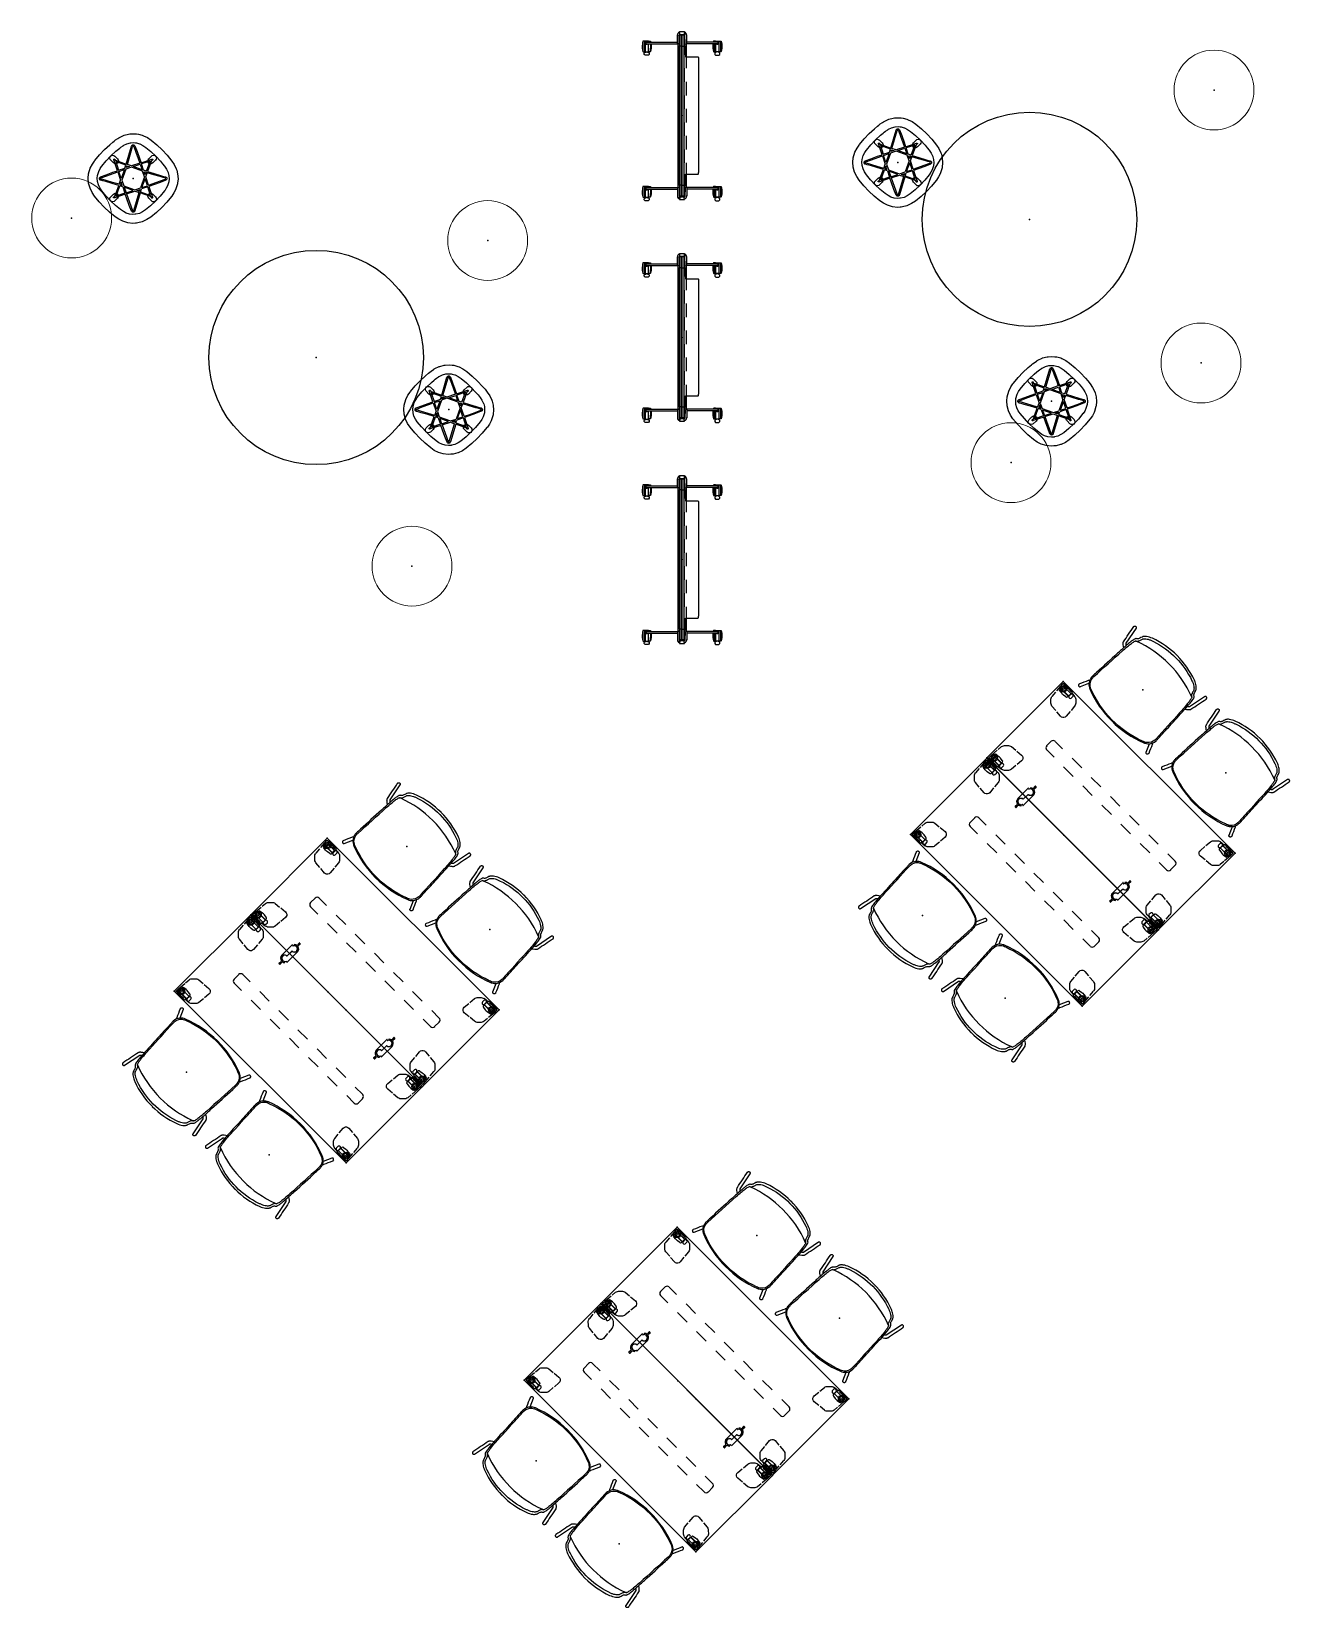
# Model space of a CAD drawing. Header units: inches. Extents: x 0 to 707, y 8 to 426.
# Drawn here: x 426.1 to 706.6, y 42.5 to 393.7 of the extents above; entities that cross this region are included whole.
import ezdxf

# ---------------------------------------------------------------- set-up
doc = ezdxf.new("R2010")
doc.units = ezdxf.units.IN
doc.header["$MEASUREMENT"] = 0
for name, color, linetype in [('SEAT', 5, 'Continuous'), ('TABLE', 6, 'Continuous'), ('TABLE-CASTER1', 6, 'Continuous'), ('TABLE-CASTER2', 6, 'Continuous'), ('TABLE-CASTER3', 6, 'Continuous'), ('TABLE-CASTER4', 6, 'Continuous'), ('TABLE-HIDDEN', 6, 'Continuous'), ('TABLE-LEG1', 6, 'Continuous'), ('TABLE-LEG2', 6, 'Continuous'), ('TABLE-LEG3', 6, 'Continuous'), ('TABLE-LEG4', 6, 'Continuous'), ('TABLE-LEGBRACKET1', 6, 'Continuous'), ('TABLE-LEGBRACKET2', 6, 'Continuous'), ('TABLE-LEGBRACKET3', 6, 'Continuous'), ('TABLE-LEGBRACKET4', 6, 'Continuous'), ('TERRITORY', 5, 'Continuous'), ('TILE', 3, 'Continuous')]:
    doc.layers.add(name, color=color, linetype=linetype)

# ---------------------------------------------------------------- blocks, each defined once
blk = doc.blocks.new('PHZ515S_2454L_4P')
at = {"layer": 'TABLE'}
for p, q in [((53.88, 0), (0, 0)), ((0, 0), (0, -24)), ((53.88, -24), (53.88, 0)), ((0, -24), (53.88, -24))]:
    blk.add_line(p, q, dxfattribs=at)
for p in [(0, 0), (53.88, 0), (0, -24), (53.88, -24)]:
    blk.add_point(p, dxfattribs=at)
at = {"layer": 'TABLE-CASTER1'}
for p, q in [((0.72, -0.75), (0.68, -0.79)), ((0.68, -0.79), (0.68, -1.42)), ((0.68, -1.42), (0.72, -1.46)), ((0.77, -0.24), (0.69, -0.33)), ((0.69, -0.33), (0.69, -0.66)), ((0.69, -0.66), (0.73, -0.7)), ((0.69, -1.55), (0.73, -1.51)), ((0.69, -1.87), (0.69, -1.55)), ((0.77, -1.97), (0.69, -1.87)), ((3.06, -0.75), (0.72, -0.75)), ((0.72, -1.46), (3.06, -1.46)), ((0.73, -0.7), (3.05, -0.7)), ((0.73, -1.51), (3.05, -1.51)), ((0.97, -0.19), (0.77, -0.24)), ((0.97, -2.02), (0.77, -1.97)), ((1.59, -0.09), (0.97, -0.19)), ((1.59, -2.11), (0.97, -2.02)), ((1.89, -0.07), (1.59, -0.09)), ((1.89, -2.13), (1.59, -2.11)), ((2.19, -0.09), (1.89, -0.07)), ((2.19, -2.11), (1.89, -2.13)), ((2.81, -0.18), (2.19, -0.09)), ((2.81, -2.02), (2.19, -2.11)), ((3.01, -0.24), (2.81, -0.18)), ((3.01, -1.97), (2.81, -2.02)), ((3.08, -0.33), (3.01, -0.24)), ((3.08, -1.87), (3.01, -1.97)), ((3.05, -0.7), (3.09, -0.66)), ((3.05, -1.51), (3.09, -1.55)), ((3.1, -0.79), (3.06, -0.75)), ((3.06, -1.46), (3.1, -1.42)), ((3.09, -0.66), (3.08, -0.33)), ((3.09, -1.55), (3.08, -1.87)), ((3.1, -1.42), (3.1, -0.79)), ((3.17, -0.94), (3.1, -0.94)), ((3.1, -1.26), (3.17, -1.26)), ((3.25, -0.69), (3.17, -0.85)), ((3.17, -0.85), (3.17, -1.35)), ((3.17, -1.35), (3.25, -1.51)), ((3.41, -0.56), (3.25, -0.69)), ((3.25, -1.51), (3.41, -1.65)), ((3.62, -0.56), (3.41, -0.56)), ((3.41, -1.65), (3.62, -1.65)), ((3.78, -0.69), (3.62, -0.56)), ((3.62, -1.65), (3.78, -1.51)), ((3.86, -0.85), (3.78, -0.69)), ((3.78, -1.51), (3.86, -1.35)), ((3.86, -1.35), (3.86, -0.85))]:
    blk.add_line(p, q, dxfattribs=at)
blk.add_circle((1.1, -1.1), 0.217, dxfattribs=at)
at = {"layer": 'TABLE-CASTER2'}
for p, q in [((0.72, -22.54), (0.68, -22.58)), ((0.68, -22.58), (0.68, -23.21)), ((0.68, -23.21), (0.72, -23.25)), ((0.77, -22.03), (0.69, -22.13)), ((0.69, -22.13), (0.69, -22.45)), ((0.69, -22.45), (0.73, -22.49)), ((0.69, -23.34), (0.73, -23.3)), ((0.69, -23.67), (0.69, -23.34)), ((0.77, -23.76), (0.69, -23.67)), ((3.06, -22.54), (0.72, -22.54)), ((0.72, -23.25), (3.06, -23.25)), ((0.73, -22.49), (3.05, -22.49)), ((0.73, -23.3), (3.05, -23.3)), ((0.97, -21.98), (0.77, -22.03)), ((0.97, -23.81), (0.77, -23.76)), ((1.59, -21.89), (0.97, -21.98)), ((1.59, -23.91), (0.97, -23.81)), ((1.89, -21.87), (1.59, -21.89)), ((1.89, -23.93), (1.59, -23.91)), ((2.19, -21.89), (1.89, -21.87)), ((2.19, -23.91), (1.89, -23.93)), ((2.81, -21.98), (2.19, -21.89)), ((2.81, -23.81), (2.19, -23.91)), ((3.01, -22.03), (2.81, -21.98)), ((3.01, -23.76), (2.81, -23.81)), ((3.08, -22.13), (3.01, -22.03)), ((3.08, -23.67), (3.01, -23.76)), ((3.05, -22.49), (3.09, -22.45)), ((3.05, -23.3), (3.09, -23.34)), ((3.1, -22.58), (3.06, -22.54)), ((3.06, -23.25), (3.1, -23.21)), ((3.09, -22.45), (3.08, -22.13)), ((3.09, -23.34), (3.08, -23.67)), ((3.1, -23.21), (3.1, -22.58)), ((3.17, -22.74), (3.1, -22.74)), ((3.1, -23.05), (3.17, -23.05)), ((3.25, -22.49), (3.17, -22.65)), ((3.17, -22.65), (3.17, -23.15)), ((3.17, -23.15), (3.25, -23.31)), ((3.41, -22.35), (3.25, -22.49)), ((3.25, -23.31), (3.41, -23.44)), ((3.62, -22.35), (3.41, -22.35)), ((3.41, -23.44), (3.62, -23.44)), ((3.78, -22.49), (3.62, -22.35)), ((3.62, -23.44), (3.78, -23.31)), ((3.86, -22.65), (3.78, -22.49)), ((3.78, -23.31), (3.86, -23.15)), ((3.86, -23.15), (3.86, -22.65))]:
    blk.add_line(p, q, dxfattribs=at)
blk.add_circle((1.1, -22.9), 0.217, dxfattribs=at)
at = {"layer": 'TABLE-CASTER3'}
for p, q in [((50.09, -22.49), (50.02, -22.65)), ((50.02, -22.65), (50.02, -23.15)), ((50.02, -23.15), (50.09, -23.31)), ((50.25, -22.35), (50.09, -22.49)), ((50.09, -23.31), (50.25, -23.44)), ((50.46, -22.35), (50.25, -22.35)), ((50.25, -23.44), (50.47, -23.44)), ((50.63, -22.49), (50.46, -22.35)), ((50.47, -23.44), (50.63, -23.31)), ((50.7, -22.65), (50.63, -22.49)), ((50.63, -23.31), (50.7, -23.15)), ((50.7, -23.15), (50.7, -22.65)), ((50.78, -22.74), (50.7, -22.74)), ((50.7, -23.06), (50.78, -23.06)), ((50.82, -22.54), (50.78, -22.58)), ((50.78, -22.58), (50.78, -23.21)), ((50.78, -23.21), (50.82, -23.25)), ((50.79, -22.13), (50.86, -22.03)), ((50.79, -22.45), (50.79, -22.13)), ((50.83, -22.49), (50.79, -22.45)), ((50.83, -23.3), (50.79, -23.34)), ((50.79, -23.34), (50.79, -23.67)), ((50.79, -23.67), (50.86, -23.76)), ((53.15, -22.54), (50.82, -22.54)), ((50.82, -23.25), (53.15, -23.25)), ((53.14, -22.49), (50.83, -22.49)), ((53.14, -23.3), (50.83, -23.3)), ((50.86, -22.03), (51.07, -21.98)), ((50.86, -23.76), (51.07, -23.82)), ((51.07, -21.98), (51.69, -21.89)), ((51.07, -23.82), (51.69, -23.91)), ((51.69, -21.89), (51.98, -21.87)), ((51.69, -23.91), (51.98, -23.93)), ((51.98, -21.87), (52.28, -21.89)), ((51.98, -23.93), (52.28, -23.91)), ((52.28, -21.89), (52.9, -21.98)), ((52.28, -23.91), (52.9, -23.81)), ((52.9, -21.98), (53.11, -22.03)), ((52.9, -23.81), (53.11, -23.76)), ((53.11, -22.03), (53.18, -22.13)), ((53.11, -23.76), (53.18, -23.67)), ((53.18, -22.45), (53.14, -22.49)), ((53.18, -23.34), (53.14, -23.3)), ((53.19, -22.58), (53.15, -22.54)), ((53.15, -23.25), (53.19, -23.21)), ((53.18, -22.13), (53.18, -22.45)), ((53.18, -23.67), (53.18, -23.34)), ((53.19, -23.21), (53.19, -22.58))]:
    blk.add_line(p, q, dxfattribs=at)
blk.add_circle((52.77, -22.9), 0.217, dxfattribs=at)
at = {"layer": 'TABLE-CASTER4'}
for p, q in [((50.09, -0.69), (50.02, -0.85)), ((50.02, -0.85), (50.02, -1.35)), ((50.02, -1.35), (50.09, -1.51)), ((50.25, -0.56), (50.09, -0.69)), ((50.09, -1.51), (50.25, -1.65)), ((50.46, -0.56), (50.25, -0.56)), ((50.25, -1.65), (50.47, -1.65)), ((50.63, -0.69), (50.46, -0.56)), ((50.47, -1.65), (50.63, -1.51)), ((50.7, -0.85), (50.63, -0.69)), ((50.63, -1.51), (50.7, -1.35)), ((50.7, -1.35), (50.7, -0.85)), ((50.78, -0.95), (50.7, -0.95)), ((50.7, -1.26), (50.78, -1.26)), ((50.82, -0.75), (50.78, -0.79)), ((50.78, -0.79), (50.78, -1.42)), ((50.78, -1.42), (50.82, -1.46)), ((50.79, -0.33), (50.86, -0.24)), ((50.79, -0.66), (50.79, -0.33)), ((50.83, -0.7), (50.79, -0.66)), ((50.83, -1.51), (50.79, -1.55)), ((50.79, -1.55), (50.79, -1.87)), ((50.79, -1.87), (50.86, -1.97)), ((53.15, -0.75), (50.82, -0.75)), ((50.82, -1.46), (53.15, -1.46)), ((53.14, -0.7), (50.83, -0.7)), ((53.14, -1.51), (50.83, -1.51)), ((50.86, -0.24), (51.07, -0.19)), ((50.86, -1.97), (51.07, -2.02)), ((51.07, -0.19), (51.69, -0.09)), ((51.07, -2.02), (51.69, -2.11)), ((51.69, -0.09), (51.99, -0.07)), ((51.69, -2.11), (51.99, -2.13)), ((51.99, -0.07), (52.28, -0.09)), ((51.99, -2.13), (52.28, -2.11)), ((52.28, -0.09), (52.9, -0.19)), ((52.28, -2.11), (52.9, -2.02)), ((52.9, -0.19), (53.11, -0.24)), ((52.9, -2.02), (53.11, -1.97)), ((53.11, -0.24), (53.18, -0.33)), ((53.11, -1.97), (53.18, -1.87)), ((53.18, -0.66), (53.14, -0.7)), ((53.18, -1.55), (53.14, -1.51)), ((53.19, -0.79), (53.15, -0.75)), ((53.15, -1.46), (53.19, -1.42)), ((53.18, -0.33), (53.18, -0.66)), ((53.18, -1.87), (53.18, -1.55)), ((53.19, -1.42), (53.19, -0.79))]:
    blk.add_line(p, q, dxfattribs=at)
blk.add_circle((52.77, -1.1), 0.217, dxfattribs=at)
at = {"layer": 'TABLE-HIDDEN'}
for p, q in [((7.49, -11.28), (7.49, -12.72)), ((8.12, -10.65), (10.44, -10.65)), ((8.12, -13.34), (10.44, -13.34)), ((13.44, -10.65), (16.44, -10.65)), ((13.44, -13.34), (16.44, -13.34)), ((19.44, -10.65), (22.44, -10.65)), ((19.44, -13.34), (22.44, -13.34)), ((25.44, -10.65), (28.44, -10.65)), ((25.44, -13.34), (28.44, -13.34)), ((31.44, -10.65), (34.44, -10.65)), ((31.44, -13.34), (34.44, -13.34)), ((37.44, -10.65), (40.44, -10.65)), ((37.44, -13.34), (40.44, -13.34)), ((43.44, -10.65), (45.75, -10.65)), ((43.44, -13.34), (45.75, -13.34)), ((46.39, -11.28), (46.39, -12.72))]:
    blk.add_line(p, q, dxfattribs=at)
for centre, radius, start, end in [((8.11, -11.28), 0.628, 89.3531, 181.9924), ((8.11, -12.72), 0.624, 179.9855, 270.0004), ((45.76, -11.28), 0.628, 358.0076, 90.6469), ((45.76, -12.72), 0.624, 269.9996, 0.0145)]:
    blk.add_arc(centre, radius, start, end, dxfattribs=at)
at = {"layer": 'TABLE-LEG1', "extrusion": (-1, 0, 0)}
for p, q in [((0.32, -0.39), (0.35, -0.35)), ((0.32, -0.43), (0.32, -0.39)), ((0.32, -1.1), (0.32, -0.43)), ((0.38, -1.4), (0.32, -1.1)), ((0.35, -0.35), (0.39, -0.32)), ((0.55, -1.66), (0.38, -1.4)), ((0.39, -0.32), (0.43, -0.31)), ((0.43, -0.31), (1.1, -0.31)), ((0.8, -1.83), (0.55, -1.66)), ((1.1, -1.89), (0.8, -1.83)), ((1.1, -0.31), (1.4, -0.37)), ((1.4, -1.83), (1.1, -1.89)), ((1.4, -0.37), (1.66, -0.55)), ((1.66, -1.66), (1.4, -1.83)), ((1.66, -0.55), (1.83, -0.8)), ((1.83, -1.4), (1.66, -1.66)), ((1.83, -0.8), (1.89, -1.1)), ((1.89, -1.1), (1.83, -1.4))]:
    blk.add_line(p, q, dxfattribs=at)
at = {"layer": 'TABLE-LEG1'}
blk.add_circle((1.1, -1.1), 0.571, dxfattribs=at)
at = {"layer": 'TABLE-LEG2', "extrusion": (-6.12323e-17, -1, 0)}
for p, q in [((0.31, -22.9), (0.37, -22.6)), ((0.31, -23.57), (0.31, -22.9)), ((0.32, -23.61), (0.31, -23.57)), ((0.35, -23.65), (0.32, -23.61)), ((0.39, -23.68), (0.35, -23.65)), ((0.37, -22.6), (0.55, -22.34)), ((0.43, -23.68), (0.39, -23.68)), ((1.1, -23.68), (0.43, -23.68)), ((0.55, -22.34), (0.8, -22.17)), ((0.8, -22.17), (1.1, -22.11)), ((1.1, -22.11), (1.4, -22.17)), ((1.4, -23.62), (1.1, -23.68)), ((1.4, -22.17), (1.66, -22.34)), ((1.66, -23.45), (1.4, -23.62)), ((1.66, -22.34), (1.83, -22.6)), ((1.83, -23.2), (1.66, -23.45)), ((1.83, -22.6), (1.89, -22.9)), ((1.89, -22.9), (1.83, -23.2))]:
    blk.add_line(p, q, dxfattribs=at)
at = {"layer": 'TABLE-LEG2'}
blk.add_circle((1.1, -22.9), 0.571, dxfattribs=at)
at = {"layer": 'TABLE-LEG3', "extrusion": (1, -1.22465e-16, 0)}
for p, q in [((51.99, -22.9), (52.04, -22.6)), ((52.04, -23.2), (51.99, -22.9)), ((52.04, -22.6), (52.22, -22.34)), ((52.22, -23.45), (52.04, -23.2)), ((52.22, -22.34), (52.47, -22.17)), ((52.47, -23.63), (52.22, -23.45)), ((52.47, -22.17), (52.77, -22.11)), ((52.77, -23.69), (52.47, -23.63)), ((52.77, -22.11), (53.07, -22.17)), ((53.44, -23.69), (52.77, -23.69)), ((53.07, -22.17), (53.33, -22.34)), ((53.33, -22.34), (53.5, -22.6)), ((53.49, -23.68), (53.44, -23.69)), ((53.53, -23.65), (53.49, -23.68)), ((53.5, -22.6), (53.56, -22.9)), ((53.55, -23.61), (53.53, -23.65)), ((53.56, -23.57), (53.55, -23.61)), ((53.56, -22.9), (53.56, -23.57))]:
    blk.add_line(p, q, dxfattribs=at)
at = {"layer": 'TABLE-LEG3'}
blk.add_circle((52.77, -22.9), 0.571, dxfattribs=at)
at = {"layer": 'TABLE-LEG4', "extrusion": (1.83697e-16, 1, 0)}
for p, q in [((51.99, -1.1), (52.05, -0.8)), ((52.05, -1.4), (51.99, -1.1)), ((52.05, -0.8), (52.22, -0.55)), ((52.22, -1.66), (52.05, -1.4)), ((52.22, -0.55), (52.47, -0.38)), ((52.47, -1.83), (52.22, -1.66)), ((52.47, -0.38), (52.77, -0.32)), ((52.77, -1.89), (52.47, -1.83)), ((52.77, -0.32), (53.44, -0.32)), ((53.07, -1.83), (52.77, -1.89)), ((53.33, -1.66), (53.07, -1.83)), ((53.5, -1.4), (53.33, -1.66)), ((53.44, -0.32), (53.49, -0.32)), ((53.49, -0.32), (53.53, -0.35)), ((53.56, -1.1), (53.5, -1.4)), ((53.53, -0.35), (53.55, -0.39)), ((53.55, -0.39), (53.56, -0.43)), ((53.56, -0.43), (53.56, -1.1))]:
    blk.add_line(p, q, dxfattribs=at)
at = {"layer": 'TABLE-LEG4'}
blk.add_circle((52.77, -1.1), 0.571, dxfattribs=at)
at = {"layer": 'TABLE-LEGBRACKET1', "extrusion": (-1, 0, 0)}
for p, q in [((0.29, -0.4), (0.3, -0.34)), ((0.3, -0.34), (0.34, -0.3)), ((0.34, -0.3), (0.4, -0.29)), ((0.4, -0.29), (1.1, -0.29)), ((1.1, -0.29), (1.17, -0.29)), ((1.17, -0.29), (2.84, -0.43)), ((3.1, -0.46), (4.11, -0.55)), ((4.11, -0.55), (4.33, -0.59)), ((4.33, -0.59), (4.54, -0.69)), ((4.54, -0.69), (4.72, -0.83)), ((4.72, -0.83), (5.35, -1.46)), ((5.35, -1.46), (5.49, -1.64)), ((5.49, -1.64), (5.58, -1.84)), ((5.58, -1.84), (5.63, -2.07)), ((5.63, -2.07), (5.74, -3.32)), ((0.59, -4.33), (0.55, -4.11)), ((0.69, -4.54), (0.59, -4.33)), ((0.83, -4.72), (0.69, -4.54)), ((1.46, -5.34), (0.83, -4.72)), ((1.64, -5.49), (1.46, -5.34)), ((1.85, -5.58), (1.64, -5.49)), ((2.07, -5.63), (1.85, -5.58)), ((3.38, -5.74), (2.07, -5.63)), ((5, -5.89), (3.71, -5.77)), ((5.28, -5.86), (5, -5.89)), ((5.54, -5.74), (5.28, -5.86)), ((5.74, -5.54), (5.54, -5.74)), ((5.86, -5.28), (5.74, -5.54)), ((5.77, -3.63), (5.89, -5)), ((5.89, -5), (5.86, -5.28))]:
    blk.add_line(p, q, dxfattribs=at)
at = {"layer": 'TABLE-LEGBRACKET1', "extrusion": (6.12323e-17, 1, 0)}
for p, q in [((0.29, -0.4), (0.29, -1.1)), ((0.29, -1.1), (0.29, -1.17)), ((0.29, -1.17), (0.41, -2.52)), ((0.44, -2.86), (0.55, -4.11))]:
    blk.add_line(p, q, dxfattribs=at)
at = {"layer": 'TABLE-LEGBRACKET2', "extrusion": (-6.12323e-17, -1, 0)}
for p, q in [((0.46, -20.9), (0.55, -19.89)), ((0.55, -19.89), (0.59, -19.67)), ((0.59, -19.67), (0.69, -19.46)), ((0.69, -19.46), (0.83, -19.28)), ((0.83, -19.28), (1.46, -18.65)), ((1.46, -18.65), (1.64, -18.51)), ((1.64, -18.51), (1.84, -18.42)), ((1.84, -18.42), (2.07, -18.37)), ((2.07, -18.37), (3.32, -18.26)), ((3.63, -18.23), (5, -18.11)), ((5, -18.11), (5.28, -18.14)), ((5.28, -18.14), (5.54, -18.26)), ((5.54, -18.26), (5.74, -18.46)), ((5.74, -20.62), (5.63, -21.93)), ((5.74, -18.46), (5.86, -18.72)), ((5.89, -19), (5.77, -20.29)), ((5.86, -18.72), (5.89, -19)), ((0.29, -22.83), (0.43, -21.16)), ((0.29, -22.9), (0.29, -22.83)), ((0.29, -23.6), (0.29, -22.9)), ((0.3, -23.66), (0.29, -23.6)), ((0.34, -23.7), (0.3, -23.66)), ((0.4, -23.71), (0.34, -23.7)), ((4.33, -23.41), (4.11, -23.45)), ((4.54, -23.31), (4.33, -23.41)), ((4.72, -23.17), (4.54, -23.31)), ((5.34, -22.54), (4.72, -23.17)), ((5.49, -22.36), (5.34, -22.54)), ((5.58, -22.15), (5.49, -22.36)), ((5.63, -21.93), (5.58, -22.15))]:
    blk.add_line(p, q, dxfattribs=at)
at = {"layer": 'TABLE-LEGBRACKET2', "extrusion": (-1, 1.22465e-16, 0)}
for p, q in [((0.4, -23.71), (1.1, -23.71)), ((1.1, -23.71), (1.17, -23.71)), ((1.17, -23.71), (2.52, -23.59)), ((2.86, -23.56), (4.11, -23.45))]:
    blk.add_line(p, q, dxfattribs=at)
at = {"layer": 'TABLE-LEGBRACKET3', "extrusion": (1, -1.22465e-16, 0)}
for p, q in [((47.99, -19), (48.01, -18.72)), ((48.11, -20.37), (47.99, -19)), ((48.01, -18.72), (48.13, -18.46)), ((48.13, -18.46), (48.33, -18.26)), ((48.25, -21.93), (48.14, -20.68)), ((48.33, -18.26), (48.59, -18.14)), ((48.59, -18.14), (48.87, -18.11)), ((48.87, -18.11), (50.16, -18.23)), ((50.49, -18.26), (51.81, -18.37)), ((51.81, -18.37), (52.03, -18.42)), ((52.03, -18.42), (52.24, -18.51)), ((52.24, -18.51), (52.42, -18.66)), ((52.42, -18.66), (53.05, -19.28)), ((53.05, -19.28), (53.19, -19.46)), ((53.19, -19.46), (53.28, -19.67)), ((53.28, -19.67), (53.33, -19.89)), ((48.29, -22.16), (48.25, -21.93)), ((48.39, -22.36), (48.29, -22.16)), ((48.53, -22.54), (48.39, -22.36)), ((49.16, -23.17), (48.53, -22.54)), ((49.34, -23.31), (49.16, -23.17)), ((49.55, -23.41), (49.34, -23.31)), ((49.77, -23.45), (49.55, -23.41)), ((50.78, -23.54), (49.77, -23.45)), ((52.7, -23.71), (51.03, -23.57)), ((52.77, -23.71), (52.7, -23.71)), ((53.47, -23.71), (52.77, -23.71)), ((53.53, -23.7), (53.47, -23.71)), ((53.57, -23.66), (53.53, -23.7)), ((53.59, -23.6), (53.57, -23.66))]:
    blk.add_line(p, q, dxfattribs=at)
at = {"layer": 'TABLE-LEGBRACKET3', "extrusion": (-1.83697e-16, -1, 0)}
for p, q in [((53.44, -21.14), (53.33, -19.89)), ((53.59, -22.83), (53.47, -21.48)), ((53.59, -22.9), (53.59, -22.83)), ((53.59, -23.6), (53.59, -22.9))]:
    blk.add_line(p, q, dxfattribs=at)
at = {"layer": 'TABLE-LEGBRACKET4', "extrusion": (1.83697e-16, 1, 0)}
for p, q in [((48.13, -3.38), (48.25, -2.07)), ((48.25, -2.07), (48.29, -1.85)), ((48.29, -1.85), (48.39, -1.64)), ((48.39, -1.64), (48.53, -1.46)), ((48.53, -1.46), (49.16, -0.83)), ((49.16, -0.83), (49.34, -0.69)), ((49.34, -0.69), (49.55, -0.59)), ((49.55, -0.59), (49.77, -0.55)), ((53.42, -3.1), (53.33, -4.11)), ((53.59, -1.17), (53.44, -2.84)), ((53.47, -0.29), (53.53, -0.3)), ((53.53, -0.3), (53.57, -0.34)), ((53.57, -0.34), (53.59, -0.4)), ((53.59, -0.4), (53.59, -1.1)), ((53.59, -1.1), (53.59, -1.17)), ((47.99, -5), (48.1, -3.71)), ((48.01, -5.28), (47.99, -5)), ((48.13, -5.54), (48.01, -5.28)), ((48.33, -5.74), (48.13, -5.54)), ((48.59, -5.86), (48.33, -5.74)), ((48.87, -5.89), (48.59, -5.86)), ((50.24, -5.77), (48.87, -5.89)), ((51.81, -5.63), (50.56, -5.74)), ((52.03, -5.58), (51.81, -5.63)), ((52.24, -5.49), (52.03, -5.58)), ((52.42, -5.35), (52.24, -5.49)), ((53.05, -4.72), (52.42, -5.35)), ((53.19, -4.54), (53.05, -4.72)), ((53.28, -4.33), (53.19, -4.54)), ((53.33, -4.11), (53.28, -4.33))]:
    blk.add_line(p, q, dxfattribs=at)
at = {"layer": 'TABLE-LEGBRACKET4', "extrusion": (1, -2.44929e-16, 0)}
for p, q in [((51.02, -0.44), (49.77, -0.55)), ((52.7, -0.29), (51.35, -0.41)), ((52.77, -0.29), (52.7, -0.29)), ((53.47, -0.29), (52.77, -0.29))]:
    blk.add_line(p, q, dxfattribs=at)
blk = doc.blocks.new('3AAC1704_0P')
at = {"layer": 'SEAT'}
for p, q in [((-8.61, 10.77), (-4.66, 9.98)), ((-8.58, 11.39), (-8.58, 11.39)), ((-8.57, 11.39), (-8.57, 11.39)), ((-8.57, 11.39), (-8.57, 11.39)), ((-8.57, 11.39), (-8.57, 11.39)), ((-8.56, 11.39), (-8.56, 11.39)), ((-8.56, 11.39), (-8.56, 11.39)), ((-8.56, 11.39), (-8.56, 11.39)), ((-8.55, 11.39), (-8.55, 11.39)), ((-8.53, 11.39), (-8.53, 11.39)), ((-8.53, 11.39), (-8.53, 11.39)), ((-8.53, 11.39), (-8.53, 11.39)), ((-8.52, 11.39), (-8.52, 11.39)), ((-8.52, 11.39), (-8.52, 11.39)), ((-8.52, 11.39), (-8.52, 11.39)), ((9.29, 10.32), (7.42, 9.5)), ((-10.75, 0.02), (-10.75, 0.01)), ((-10.75, 0.01), (-10.75, 0)), ((-8.61, -10.74), (-4.66, -9.96)), ((9.29, -10.3), (7.42, -9.47)), ((-8.58, -11.37), (-8.58, -11.37)), ((-8.57, -11.37), (-8.57, -11.37)), ((-8.57, -11.37), (-8.57, -11.37)), ((-8.57, -11.37), (-8.57, -11.37)), ((-8.56, -11.37), (-8.56, -11.37)), ((-8.56, -11.37), (-8.56, -11.37)), ((-8.56, -11.37), (-8.56, -11.37)), ((-8.55, -11.37), (-8.55, -11.37)), ((-8.53, -11.37), (-8.53, -11.37)), ((-8.53, -11.37), (-8.53, -11.37)), ((-8.53, -11.37), (-8.53, -11.37)), ((-8.52, -11.37), (-8.52, -11.37)), ((-8.52, -11.37), (-8.52, -11.37)), ((-8.52, -11.37), (-8.52, -11.37))]:
    blk.add_line(p, q, dxfattribs=at)
for points in [[(-8.85, 11.09, 0.005381), (-8.86, 11.08)], [(-8.86, 11.08, 0.005386), (-8.86, 11.07)], [(-8.86, 11.08, 0.005336), (-8.86, 11.08)], [(-8.86, 11.07, 0.063248), (-8.84, 10.99)], [(-8.76, 11.3, 0.093123), (-8.83, 11.2, 0.085888), (-8.85, 11.09)], [(-8.84, 10.99, 0.002332), (-8.84, 10.98)], [(-8.84, 10.99, 0.000659), (-8.84, 10.99)], [(-8.84, 10.99, 0.00235), (-8.84, 10.99)], [(-8.84, 10.98, 0.000746), (-8.84, 10.97)], [(-8.84, 10.98, 0.002296), (-8.84, 10.98)], [(-8.84, 10.98, 0.000716), (-8.84, 10.98)], [(-8.84, 10.98, 0.002314), (-8.84, 10.98)], [(-8.84, 10.98, 0.000687), (-8.84, 10.98)], [(-8.84, 10.97, 0.00224), (-8.84, 10.96)], [(-8.84, 10.97, 0.000804), (-8.84, 10.97)], [(-8.84, 10.97, 0.002259), (-8.84, 10.97)], [(-8.84, 10.97, 0.000775), (-8.84, 10.97)], [(-8.84, 10.97, 0.002278), (-8.84, 10.97)], [(-8.84, 10.96, 0.000864), (-8.83, 10.96)], [(-8.84, 10.96, 0.00222), (-8.84, 10.96)], [(-8.84, 10.96, 0.000834), (-8.84, 10.96)], [(-8.83, 10.96, 0.002181), (-8.83, 10.95)], [(-8.83, 10.96, 0.000894), (-8.83, 10.96)], [(-8.83, 10.96, 0.002201), (-8.83, 10.96)], [(-8.83, 10.95, 0.002119), (-8.83, 10.94)], [(-8.83, 10.95, 0.000984), (-8.83, 10.95)], [(-8.83, 10.95, 0.00214), (-8.83, 10.95)], [(-8.83, 10.95, 0.000954), (-8.83, 10.95)], [(-8.83, 10.95, 0.00216), (-8.83, 10.95)], [(-8.83, 10.95, 0.000924), (-8.83, 10.95)], [(-8.83, 10.94, 0.002076), (-8.82, 10.94)], [(-8.83, 10.94, 0.001045), (-8.83, 10.94)], [(-8.83, 10.94, 0.002098), (-8.83, 10.94)], [(-8.83, 10.94, 0.001015), (-8.83, 10.94)], [(-8.82, 10.94, 0.001076), (-8.82, 10.93)], [(-8.82, 10.93, 0.00201), (-8.82, 10.92)], [(-8.82, 10.93, 0.001137), (-8.82, 10.93)], [(-8.82, 10.93, 0.002032), (-8.82, 10.93)], [(-8.82, 10.93, 0.001106), (-8.82, 10.93)], [(-8.82, 10.93, 0.002054), (-8.82, 10.93)], [(-8.82, 10.92, 0.00123), (-8.81, 10.92)], [(-8.82, 10.92, 0.001965), (-8.82, 10.92)], [(-8.82, 10.92, 0.001199), (-8.82, 10.92)], [(-8.82, 10.92, 0.001987), (-8.82, 10.92)], [(-8.82, 10.92, 0.001168), (-8.82, 10.92)], [(-8.81, 10.92, 0.001941), (-8.81, 10.91)], [(-8.81, 10.91, 0.00187), (-8.81, 10.9)], [(-8.81, 10.91, 0.001323), (-8.81, 10.91)], [(-8.81, 10.91, 0.001894), (-8.81, 10.91)], [(-8.81, 10.91, 0.001292), (-8.81, 10.91)], [(-8.81, 10.91, 0.001918), (-8.81, 10.91)], [(-8.81, 10.91, 0.001261), (-8.81, 10.91)], [(-8.81, 10.9, 0.001385), (-8.8, 10.9)], [(-8.81, 10.9, 0.001846), (-8.81, 10.9)], [(-8.81, 10.9, 0.001354), (-8.81, 10.9)], [(-8.8, 10.9, 0.001797), (-8.8, 10.89)], [(-8.8, 10.9, 0.001416), (-8.8, 10.9)], [(-8.8, 10.9, 0.001822), (-8.8, 10.9)], [(-8.8, 10.89, 0.001721), (-8.79, 10.88)], [(-8.8, 10.89, 0.00151), (-8.8, 10.89)], [(-8.8, 10.89, 0.001747), (-8.8, 10.89)], [(-8.8, 10.89, 0.001478), (-8.8, 10.89)], [(-8.8, 10.89, 0.001772), (-8.8, 10.89)], [(-8.8, 10.89, 0.001447), (-8.8, 10.89)], [(-8.79, 10.88, 0.001634), (-8.79, 10.87)], [(-8.79, 10.88, 0.001643), (-8.79, 10.88)], [(-8.79, 10.88, 0.001603), (-8.79, 10.88)], [(-8.79, 10.88, 0.00167), (-8.79, 10.88)], [(-8.79, 10.88, 0.001572), (-8.79, 10.88)], [(-8.79, 10.88, 0.001696), (-8.79, 10.88)], [(-8.79, 10.88, 0.001541), (-8.79, 10.88)], [(-8.79, 10.87, 0.001617), (-8.78, 10.87)], [(-8.78, 10.87, 0.001726), (-8.78, 10.86)], [(-8.78, 10.87, 0.001564), (-8.78, 10.87)], [(-8.78, 10.87, 0.001695), (-8.78, 10.87)], [(-8.78, 10.87, 0.00159), (-8.78, 10.87)], [(-8.78, 10.87, 0.001665), (-8.78, 10.87)], [(-8.78, 10.86, 0.001509), (-8.77, 10.86)], [(-8.78, 10.86, 0.001757), (-8.78, 10.86)], [(-8.78, 10.86, 0.001537), (-8.78, 10.86)], [(-8.77, 10.86, 0.001454), (-8.77, 10.85)], [(-8.77, 10.86, 0.001818), (-8.77, 10.86)], [(-8.77, 10.86, 0.001482), (-8.77, 10.86)], [(-8.77, 10.86, 0.001787), (-8.77, 10.86)], [(-8.77, 10.85, 0.001821), (-8.76, 10.85)], [(-8.77, 10.85, 0.001427), (-8.77, 10.85)], [(-8.77, 10.85, 0.001848), (-8.77, 10.85)], [(-8.69, 11.36, 0.07767), (-8.76, 11.3)], [(-8.76, 10.85, 0.001765), (-8.76, 10.84)], [(-8.76, 10.85, 0.001486), (-8.76, 10.85)], [(-8.76, 10.85, 0.001793), (-8.76, 10.85)], [(-8.76, 10.85, 0.001456), (-8.76, 10.85)], [(-8.76, 10.84, 0.001545), (-8.75, 10.84)], [(-8.76, 10.84, 0.001737), (-8.76, 10.84)], [(-8.76, 10.84, 0.001516), (-8.76, 10.84)], [(-8.75, 10.84, 0.001604), (-8.75, 10.83)], [(-8.75, 10.84, 0.00168), (-8.75, 10.84)], [(-8.75, 10.84, 0.001575), (-8.75, 10.84)], [(-8.75, 10.84, 0.001708), (-8.75, 10.84)], [(-8.75, 10.83, 0.001622), (-8.74, 10.83)], [(-8.75, 10.83, 0.001633), (-8.75, 10.83)], [(-8.75, 10.83, 0.001651), (-8.75, 10.83)], [(-8.74, 10.83, 0.00172), (-8.74, 10.82)], [(-8.74, 10.83, 0.001564), (-8.74, 10.83)], [(-8.74, 10.83, 0.001691), (-8.74, 10.83)], [(-8.74, 10.83, 0.001593), (-8.74, 10.83)], [(-8.74, 10.83, 0.001662), (-8.74, 10.83)], [(-8.74, 10.82, 0.001535), (-8.73, 10.82)], [(-8.73, 10.82, 0.001833), (-8.72, 10.82)], [(-8.73, 10.82, 0.001446), (-8.73, 10.82)], [(-8.73, 10.82, 0.001805), (-8.73, 10.82)], [(-8.73, 10.82, 0.001476), (-8.73, 10.82)], [(-8.73, 10.82, 0.001777), (-8.73, 10.82)], [(-8.73, 10.82, 0.001505), (-8.73, 10.82)], [(-8.73, 10.82, 0.001748), (-8.73, 10.82)], [(-8.72, 10.82, 0.001416), (-8.72, 10.81)], [(-8.72, 10.81, 0.001915), (-8.71, 10.81)], [(-8.72, 10.81, 0.001357), (-8.72, 10.81)], [(-8.72, 10.81, 0.001888), (-8.72, 10.81)], [(-8.72, 10.81, 0.001386), (-8.72, 10.81)], [(-8.72, 10.81, 0.00186), (-8.72, 10.81)], [(-8.71, 10.81, 0.001969), (-8.71, 10.8)], [(-8.71, 10.81, 0.001296), (-8.71, 10.81)], [(-8.71, 10.81, 0.001942), (-8.71, 10.81)], [(-8.71, 10.81, 0.001326), (-8.71, 10.81)], [(-8.71, 10.8, 0.001995), (-8.7, 10.8)], [(-8.71, 10.8, 0.001266), (-8.71, 10.8)], [(-8.7, 10.8, 0.002073), (-8.69, 10.8)], [(-8.7, 10.8, 0.001175), (-8.7, 10.8)], [(-8.7, 10.8, 0.002048), (-8.7, 10.8)], [(-8.7, 10.8, 0.001206), (-8.7, 10.8)], [(-8.7, 10.8, 0.002022), (-8.7, 10.8)], [(-8.7, 10.8, 0.001236), (-8.7, 10.8)], [(-8.69, 11.36, 0.001123), (-8.69, 11.36)], [(-8.68, 11.36, 0.002087), (-8.69, 11.36)], [(-8.69, 10.8, 0.001115), (-8.69, 10.79)], [(-8.69, 10.8, 0.002099), (-8.69, 10.8)], [(-8.69, 10.8, 0.001145), (-8.69, 10.8)], [(-8.69, 10.79, 0.002149), (-8.68, 10.79)], [(-8.69, 10.79, 0.001084), (-8.69, 10.79)], [(-8.69, 10.79, 0.002124), (-8.69, 10.79)], [(-8.68, 11.36, 0.001094), (-8.68, 11.36)], [(-8.68, 11.36, 0.002112), (-8.68, 11.36)], [(-8.68, 11.36, 0.001064), (-8.68, 11.36)], [(-8.68, 11.36, 0.002137), (-8.68, 11.36)], [(-8.68, 11.36, 0.001035), (-8.68, 11.36)], [(-8.67, 11.36, 0.002162), (-8.68, 11.36)], [(-8.68, 10.79, 0.002222), (-8.67, 10.79)], [(-8.68, 10.79, 0.000993), (-8.68, 10.79)], [(-8.68, 10.79, 0.002198), (-8.68, 10.79)], [(-8.68, 10.79, 0.001023), (-8.68, 10.79)], [(-8.68, 10.79, 0.002173), (-8.68, 10.79)], [(-8.68, 10.79, 0.001054), (-8.68, 10.79)], [(-8.67, 11.37, 0.002212), (-8.67, 11.36)], [(-8.67, 11.37, 0.000946), (-8.67, 11.37)], [(-8.66, 11.37, 0.002236), (-8.67, 11.37)], [(-8.67, 11.36, 0.001005), (-8.67, 11.36)], [(-8.67, 11.36, 0.002187), (-8.67, 11.36)], [(-8.67, 11.36, 0.000976), (-8.67, 11.36)], [(-8.67, 10.79, 0.000932), (-8.67, 10.78)], [(-8.67, 10.79, 0.002245), (-8.67, 10.79)], [(-8.67, 10.79, 0.000963), (-8.67, 10.79)], [(-8.67, 10.78, 0.000902), (-8.66, 10.78)], [(-8.67, 10.78, 0.002269), (-8.67, 10.78)], [(-8.66, 11.37, 0.000917), (-8.66, 11.37)], [(-8.66, 11.37, 0.00226), (-8.66, 11.37)], [(-8.66, 11.37, 0.000888), (-8.66, 11.37)], [(-8.66, 11.37, 0.002283), (-8.66, 11.37)], [(-8.66, 11.37, 0.000858), (-8.66, 11.37)], [(-8.65, 11.37, 0.002306), (-8.66, 11.37)], [(-8.66, 10.78, 0.000812), (-8.65, 10.78)], [(-8.66, 10.78, 0.002337), (-8.66, 10.78)], [(-8.66, 10.78, 0.000842), (-8.66, 10.78)], [(-8.66, 10.78, 0.002314), (-8.66, 10.78)], [(-8.66, 10.78, 0.000872), (-8.66, 10.78)], [(-8.66, 10.78, 0.002292), (-8.66, 10.78)], [(-8.65, 11.37, 0.000829), (-8.65, 11.37)], [(-8.65, 11.37, 0.002329), (-8.65, 11.37)], [(-8.65, 11.37, 0.0008), (-8.65, 11.37)], [(-8.65, 11.37, 0.002352), (-8.65, 11.37)], [(-8.64, 11.37, 0.000771), (-8.65, 11.37)], [(-8.65, 10.78, 0.002402), (-8.64, 10.78)], [(-8.65, 10.78, 0.000752), (-8.65, 10.78)], [(-8.65, 10.78, 0.00238), (-8.65, 10.78)], [(-8.65, 10.78, 0.000782), (-8.65, 10.78)], [(-8.65, 10.78, 0.002359), (-8.65, 10.78)], [(-8.64, 11.38, 0.002375), (-8.64, 11.37)], [(-8.64, 11.38, 0.000741), (-8.64, 11.38)], [(-8.64, 11.38, 0.002397), (-8.64, 11.38)], [(-8.64, 11.38, 0.000712), (-8.64, 11.38)], [(-8.63, 11.38, 0.002418), (-8.64, 11.38)], [(-8.64, 10.78, 0.000692), (-8.64, 10.77)], [(-8.64, 10.78, 0.002423), (-8.64, 10.78)], [(-8.64, 10.78, 0.000722), (-8.64, 10.78)], [(-8.64, 10.77, 0.002464), (-8.63, 10.77)], [(-8.64, 10.77, 0.000663), (-8.64, 10.77)], [(-8.64, 10.77, 0.002443), (-8.64, 10.77)], [(-8.63, 11.38, 0.000683), (-8.63, 11.38)], [(-8.63, 11.38, 0.00244), (-8.63, 11.38)], [(-8.63, 11.38, 0.000654), (-8.63, 11.38)], [(-8.63, 11.38, 0.002461), (-8.63, 11.38)], [(-8.63, 11.38, 0.000625), (-8.63, 11.38)], [(-8.62, 11.38, 0.002482), (-8.63, 11.38)], [(-8.63, 10.77, 0.002522), (-8.62, 10.77)], [(-8.63, 10.77, 0.000574), (-8.63, 10.77)], [(-8.63, 10.77, 0.002503), (-8.63, 10.77)], [(-8.63, 10.77, 0.000604), (-8.63, 10.77)], [(-8.63, 10.77, 0.002484), (-8.63, 10.77)], [(-8.63, 10.77, 0.000633), (-8.63, 10.77)], [(-8.62, 11.38, 0.000597), (-8.62, 11.38)], [(-8.62, 11.38, 0.002502), (-8.62, 11.38)], [(-8.62, 11.38, 0.000568), (-8.62, 11.38)], [(-8.62, 11.38, 0.002522), (-8.62, 11.38)], [(-8.62, 11.38, 0.00054), (-8.62, 11.38)], [(-8.61, 11.38, 0.002542), (-8.62, 11.38)], [(-8.62, 10.77, 0.002578), (-8.61, 10.77)], [(-8.62, 10.77, 0.000487), (-8.62, 10.77)], [(-8.62, 10.77, 0.00256), (-8.62, 10.77)], [(-8.62, 10.77, 0.000516), (-8.62, 10.77)], [(-8.62, 10.77, 0.002541), (-8.62, 10.77)], [(-8.62, 10.77, 0.000545), (-8.62, 10.77)], [(-8.61, 11.39, 0.000455), (-8.61, 11.38)], [(-8.6, 11.39, 0.0026), (-8.61, 11.39)], [(-8.61, 11.38, 0.000511), (-8.61, 11.38)], [(-8.61, 11.38, 0.002562), (-8.61, 11.38)], [(-8.61, 11.38, 0.000483), (-8.61, 11.38)], [(-8.61, 11.38, 0.002581), (-8.61, 11.38)], [(-8.61, 10.77, -0.001214), (-8.61, 10.77)], [(-8.61, 10.77, -0.000402), (-8.61, 10.77)], [(-8.61, 10.77, 0.000801), (-8.61, 10.77)], [(-8.61, 10.77, 0.000459), (-8.61, 10.77)], [(-8.6, 11.39, 0.000426), (-8.6, 11.39)], [(-8.6, 11.39, 0.002618), (-8.6, 11.39)], [(-8.6, 11.39, 0.000399), (-8.6, 11.39)], [(-8.6, 11.39, 0.002636), (-8.6, 11.39)], [(-8.59, 11.39, 0.000371), (-8.6, 11.39)], [(-8.59, 11.39, 0.002654), (-8.59, 11.39)], [(-8.59, 11.39, 0.000343), (-8.59, 11.39)], [(-8.59, 11.39, 0.002671), (-8.59, 11.39)], [(-8.59, 11.39, 0.000316), (-8.59, 11.39)], [(-8.58, 11.39, 0.002688), (-8.59, 11.39)], [(-8.58, 11.39, 0.000288), (-8.58, 11.39)], [(-8.58, 11.39, 0.002705), (-8.58, 11.39)], [(-8.58, 11.39, 0.000261), (-8.58, 11.39)], [(-8.58, 11.39, 0.002721), (-8.58, 11.39)], [(-8.57, 11.39, 0.002737), (-8.58, 11.39)], [(-8.57, 11.39, 0.002753), (-8.57, 11.39)], [(-8.57, 11.39, 0.002768), (-8.57, 11.39)], [(-8.56, 11.39, 0.002783), (-8.57, 11.39)], [(-8.56, 11.39, 0.002798), (-8.56, 11.39)], [(-8.56, 11.39, 0.002812), (-8.56, 11.39)], [(-8.55, 11.39, 0.002826), (-8.56, 11.39)], [(-8.55, 11.39, 0.002878), (-8.55, 11.39)], [(-8.54, 11.39, 0.00572), (-8.55, 11.39)], [(-8.55, 11.39, 0.002839), (-8.55, 11.39)], [(-8.53, 11.39, 0.005672), (-8.54, 11.39)], [(-8.53, 11.39, 0.002779), (-8.53, 11.39)], [(-8.53, 11.39, 0.002765), (-8.53, 11.39)], [(-8.52, 11.39, 0.002752), (-8.53, 11.39)], [(-8.52, 11.39, 0.002738), (-8.52, 11.39)], [(-8.52, 11.39, 0.002723), (-8.52, 11.39)], [(-8.51, 11.39, 0.002709), (-8.52, 11.39)], [(-8.51, 11.39, 0.000263), (-8.51, 11.39)], [(-8.51, 11.39, 0.002694), (-8.51, 11.39)], [(-8.51, 11.39, 0.00029), (-8.51, 11.39)], [(-8.51, 11.39, 0.002678), (-8.51, 11.39)], [(-8.5, 11.39, 0.000318), (-8.51, 11.39)], [(-8.5, 11.39, 0.002662), (-8.5, 11.39)], [(-8.5, 11.39, 0.000345), (-8.5, 11.39)], [(-8.5, 11.39, 0.002646), (-8.5, 11.39)], [(-8.5, 11.39, 0.000373), (-8.5, 11.39)], [(-8.49, 11.39, 0.00263), (-8.5, 11.39)], [(-8.49, 11.39, 0.000402), (-8.49, 11.39)], [(-8.49, 11.39, 0.002613), (-8.49, 11.39)], [(-8.49, 11.39, 0.00043), (-8.49, 11.39)], [(-8.49, 11.39, 0.001796), (-8.49, 11.39)], [(-3.59, 9.63, 0.032498), (-3.98, 10.18, 0.023685), (-4.15, 10.37, 0.045651), (-4.31, 10.51, 0.050868), (-4.42, 10.57, 0.047661), (-4.5, 10.59, 0.000019), (-8.49, 11.39)], [(-8.48, 11.38, -0.00256), (-8.48, 11.38)], [(-8.48, 11.38, -0.000487), (-8.48, 11.38)], [(6.87, 9.85, -0.015324), (6.92, 9.91, -0.061207), (7.01, 10, -0.061512), (7.1, 10.04, -0.000026), (9.03, 10.9)], [(9.03, 10.9, -0.00569), (9.05, 10.9, -0.012334), (9.06, 10.91, -0.064145), (9.12, 10.92, -0.031073), (9.16, 10.92, -0.029597), (9.2, 10.92)], [(9.2, 10.92, -0.125925), (9.35, 10.86)], [(9.35, 10.86, -0.00639), (9.35, 10.85)], [(9.35, 10.85, -0.068797), (9.41, 10.79)], [(9.41, 10.79, -0.072806), (9.46, 10.71)], [(9.47, 10.6, -0.095143), (9.45, 10.49)], [(9.46, 10.71, -0.01101), (9.46, 10.7)], [(9.46, 10.7, -0.072829), (9.47, 10.61)], [(9.47, 10.61, -0.003155), (9.47, 10.6)], [(7.53, 9.4, 0.185148), (5.92, 10.06, 0.024311), (5.33, 10.05, -0.001735), (1.39, 9.87, 0.000575), (-3.35, 9.64, 0.01016), (-5.32, 9.5, 0.020748), (-6.3, 9.37, 0.041578), (-6.77, 9.24, 0.086911), (-6.98, 9.12, 0.079863), (-7.13, 8.92, -0.122332), (-7.26, 8.77, -0.04141), (-7.43, 8.68, -0.027607), (-7.8, 8.54, 0.030752), (-8.27, 8.39, 0.068528), (-8.53, 8.24, 0.044194), (-8.81, 7.96, 0.073482), (-9.44, 6.96, 0.016532), (-9.59, 6.6, 0.087972), (-10.75, 0.02)], [(-6.55, -8.78, 0.005069), (-6.68, -8.58, 0.100744), (-6.85, -8.42, 0.031518), (-6.99, -8.34, 0.028802), (-7.29, -8.22, 0.010966), (-7.9, -8.03, -0.072108), (-8.1, -7.91, -0.035637), (-8.28, -7.75, -0.081182), (-8.9, -6.83, -0.016357), (-9.03, -6.54, -0.012518), (-9.25, -5.94, -0.168415), (-9.14, 6.27, -0.070037), (-8.58, 7.41, -0.040147), (-8.28, 7.78, -0.051222), (-8.04, 7.98, -0.051887), (-7.9, 8.06, 0.010964), (-7.29, 8.24, 0.039556), (-6.92, 8.4, 0.072189), (-6.73, 8.54, 0.046307), (-6.63, 8.67, 0.003343), (-6.55, 8.81)], [(-6.54, 8.81, 0.093266), (-8.17, 0.01)], [(-6.55, 8.81, -0.093975), (-6.47, 8.86, -0.054776), (-6.21, 8.96, -0.020349), (-5.85, 9.04, -0.015315), (-5.12, 9.15, -0.01235), (-3.64, 9.3, -0.00696), (-2.16, 9.39, -0.00011), (5.61, 9.77, -0.025336), (5.98, 9.77, -0.206383), (7.6, 8.98, -0.067015), (7.9, 8.51, -0.018399), (8.1, 7.99, -0.185534), (7.97, -8.32, -0.052748), (7.71, -8.81, -0.230715), (5.98, -9.75, -0.025366), (5.61, -9.75, -0.000443), (-2.9, -9.32, -0.009714), (-4.38, -9.21, -0.013707), (-5.49, -9.08, -0.028518), (-6.21, -8.93, -0.074192), (-6.51, -8.81, -0.046766), (-6.55, -8.78)], [(-4.67, 9.99, -0.018656), (-4.66, 9.99, -0.01944), (-4.64, 9.97, -0.017955), (-4.61, 9.94, -0.019962), (-4.52, 9.85, -0.012877), (-4.44, 9.74, -0.013284), (-4.31, 9.58)], [(7.7, 9.23, 0.002065), (7.68, 9.25, 0.001148), (7.64, 9.3, 0.004019), (7.6, 9.34, 0.012399), (7.53, 9.4)], [(9.77, 0.01, 0.094615), (8.17, 8.47, 0.023192), (8.04, 8.74, 0.0657), (7.7, 9.23)], [(9.45, 10.49, -0.067898), (9.4, 10.4, -0.066031), (9.35, 10.36, -0.037422), (9.32, 10.34, -0.015024), (9.3, 10.33, -0.005231), (9.29, 10.32)], [(-10.75, 0, 0.087915), (-9.59, -6.58, 0.075827), (-8.94, -7.79, 0.034138), (-8.67, -8.08, 0.064053), (-8.36, -8.33, 0.054009), (-8.18, -8.4, -0.021193), (-7.62, -8.58, -0.035018), (-7.35, -8.7, -0.078004), (-7.19, -8.81, -0.02229), (-7.02, -9.06, 0.067382), (-6.95, -9.12, 0.062743), (-6.77, -9.22, 0.03585), (-6.49, -9.3, 0.018711), (-6.1, -9.38, 0.01482), (-5.32, -9.48, 0.008239), (-4.14, -9.57, 0.005591), (-1.77, -9.69, 0.000996), (4.54, -9.98, 0.002161), (5.72, -10.04, 0.050663), (6.31, -10, 0.144212), (7.53, -9.38)], [(-8.17, 0.01, 0.089913), (-6.64, -8.53, 0.003121), (-6.54, -8.79)], [(7.7, -9.2, 0.066007), (8.04, -8.72, 0.023192), (8.17, -8.44, 0.094691), (9.77, 0.01)], [(-3.59, -9.6, -0.032498), (-3.98, -10.16, -0.023685), (-4.15, -10.35, -0.045651), (-4.31, -10.48, -0.050868), (-4.42, -10.54, -0.047661), (-4.5, -10.57, -0.000019), (-8.49, -11.36)], [(-4.67, -9.97, 0.018656), (-4.66, -9.96, 0.01944), (-4.64, -9.95, 0.017955), (-4.61, -9.91, 0.019962), (-4.52, -9.83, 0.012877), (-4.44, -9.72, 0.013284), (-4.31, -9.56)], [(6.87, -9.82, 0.015324), (6.92, -9.88, 0.061207), (7.01, -9.97, 0.061512), (7.1, -10.02, 0.000026), (9.03, -10.87)], [(7.53, -9.38, 0.014279), (7.61, -9.3, 0.002709), (7.64, -9.27, 0.001651), (7.69, -9.22, 0.001032), (7.7, -9.2)], [(9.45, -10.46, 0.067898), (9.4, -10.38, 0.066031), (9.35, -10.33, 0.037422), (9.32, -10.31, 0.015024), (9.3, -10.3, 0.005231), (9.29, -10.3)], [(9.47, -10.58, 0.095143), (9.45, -10.46)], [(-8.86, -11.05, -0.063248), (-8.84, -10.97)], [(-8.86, -11.05, -0.005386), (-8.86, -11.05)], [(-8.86, -11.06, -0.005336), (-8.86, -11.05)], [(-8.85, -11.07, -0.005381), (-8.86, -11.06)], [(-8.76, -11.27, -0.093123), (-8.83, -11.17, -0.085888), (-8.85, -11.07)], [(-8.84, -10.94, -0.000864), (-8.83, -10.94)], [(-8.84, -10.94, -0.00222), (-8.84, -10.94)], [(-8.84, -10.94, -0.000834), (-8.84, -10.94)], [(-8.84, -10.94, -0.00224), (-8.84, -10.94)], [(-8.84, -10.94, -0.000804), (-8.84, -10.94)], [(-8.84, -10.95, -0.002259), (-8.84, -10.94)], [(-8.84, -10.95, -0.000775), (-8.84, -10.95)], [(-8.84, -10.95, -0.002278), (-8.84, -10.95)], [(-8.84, -10.95, -0.000746), (-8.84, -10.95)], [(-8.84, -10.95, -0.002296), (-8.84, -10.95)], [(-8.84, -10.95, -0.000716), (-8.84, -10.95)], [(-8.84, -10.96, -0.002314), (-8.84, -10.95)], [(-8.84, -10.96, -0.000687), (-8.84, -10.96)], [(-8.84, -10.96, -0.002332), (-8.84, -10.96)], [(-8.84, -10.96, -0.000659), (-8.84, -10.96)], [(-8.84, -10.97, -0.00235), (-8.84, -10.96)], [(-8.83, -10.91, -0.002076), (-8.82, -10.91)], [(-8.83, -10.92, -0.001045), (-8.83, -10.91)], [(-8.83, -10.92, -0.002098), (-8.83, -10.92)], [(-8.83, -10.92, -0.001015), (-8.83, -10.92)], [(-8.83, -10.92, -0.002119), (-8.83, -10.92)], [(-8.83, -10.92, -0.000984), (-8.83, -10.92)], [(-8.83, -10.92, -0.00214), (-8.83, -10.92)], [(-8.83, -10.93, -0.000954), (-8.83, -10.92)], [(-8.83, -10.93, -0.00216), (-8.83, -10.93)], [(-8.83, -10.93, -0.000924), (-8.83, -10.93)], [(-8.83, -10.93, -0.002181), (-8.83, -10.93)], [(-8.83, -10.93, -0.000894), (-8.83, -10.93)], [(-8.83, -10.94, -0.002201), (-8.83, -10.93)], [(-8.82, -10.89, -0.00123), (-8.81, -10.89)], [(-8.82, -10.9, -0.001965), (-8.82, -10.89)], [(-8.82, -10.9, -0.001199), (-8.82, -10.9)], [(-8.82, -10.9, -0.001987), (-8.82, -10.9)], [(-8.82, -10.9, -0.001168), (-8.82, -10.9)], [(-8.82, -10.9, -0.00201), (-8.82, -10.9)], [(-8.82, -10.9, -0.001137), (-8.82, -10.9)], [(-8.82, -10.91, -0.002032), (-8.82, -10.9)], [(-8.82, -10.91, -0.001106), (-8.82, -10.91)], [(-8.82, -10.91, -0.002054), (-8.82, -10.91)], [(-8.82, -10.91, -0.001076), (-8.82, -10.91)], [(-8.81, -10.88, -0.001385), (-8.8, -10.88)], [(-8.81, -10.88, -0.001846), (-8.81, -10.88)], [(-8.81, -10.88, -0.001354), (-8.81, -10.88)], [(-8.81, -10.88, -0.00187), (-8.81, -10.88)], [(-8.81, -10.88, -0.001323), (-8.81, -10.88)], [(-8.81, -10.89, -0.001894), (-8.81, -10.88)], [(-8.81, -10.89, -0.001292), (-8.81, -10.89)], [(-8.81, -10.89, -0.001918), (-8.81, -10.89)], [(-8.81, -10.89, -0.001261), (-8.81, -10.89)], [(-8.81, -10.89, -0.001941), (-8.81, -10.89)], [(-8.8, -10.86, -0.001721), (-8.79, -10.86)], [(-8.8, -10.86, -0.00151), (-8.8, -10.86)], [(-8.8, -10.87, -0.001747), (-8.8, -10.86)], [(-8.8, -10.87, -0.001478), (-8.8, -10.87)], [(-8.8, -10.87, -0.001772), (-8.8, -10.87)], [(-8.8, -10.87, -0.001447), (-8.8, -10.87)], [(-8.8, -10.87, -0.001797), (-8.8, -10.87)], [(-8.8, -10.87, -0.001416), (-8.8, -10.87)], [(-8.8, -10.88, -0.001822), (-8.8, -10.87)], [(-8.79, -10.85, -0.001617), (-8.78, -10.85)], [(-8.79, -10.85, -0.001634), (-8.79, -10.85)], [(-8.79, -10.85, -0.001643), (-8.79, -10.85)], [(-8.79, -10.85, -0.001603), (-8.79, -10.85)], [(-8.79, -10.86, -0.00167), (-8.79, -10.85)], [(-8.79, -10.86, -0.001572), (-8.79, -10.86)], [(-8.79, -10.86, -0.001696), (-8.79, -10.86)], [(-8.79, -10.86, -0.001541), (-8.79, -10.86)], [(-8.78, -10.84, -0.001509), (-8.77, -10.84)], [(-8.78, -10.84, -0.001757), (-8.78, -10.84)], [(-8.78, -10.84, -0.001537), (-8.78, -10.84)], [(-8.78, -10.84, -0.001726), (-8.78, -10.84)], [(-8.78, -10.84, -0.001564), (-8.78, -10.84)], [(-8.78, -10.84, -0.001695), (-8.78, -10.84)], [(-8.78, -10.85, -0.00159), (-8.78, -10.84)], [(-8.78, -10.85, -0.001665), (-8.78, -10.85)], [(-8.77, -10.83, -0.001821), (-8.76, -10.83)], [(-8.77, -10.83, -0.001427), (-8.77, -10.83)], [(-8.77, -10.83, -0.001848), (-8.77, -10.83)], [(-8.77, -10.83, -0.001454), (-8.77, -10.83)], [(-8.77, -10.83, -0.001818), (-8.77, -10.83)], [(-8.77, -10.83, -0.001482), (-8.77, -10.83)], [(-8.77, -10.84, -0.001787), (-8.77, -10.83)], [(-8.76, -10.82, -0.001545), (-8.75, -10.82)], [(-8.76, -10.82, -0.001737), (-8.76, -10.82)], [(-8.76, -10.82, -0.001516), (-8.76, -10.82)], [(-8.76, -10.82, -0.001765), (-8.76, -10.82)], [(-8.76, -10.82, -0.001486), (-8.76, -10.82)], [(-8.76, -10.82, -0.001793), (-8.76, -10.82)], [(-8.76, -10.83, -0.001456), (-8.76, -10.82)], [(-8.69, -11.33, -0.07767), (-8.76, -11.27)], [(-8.75, -10.81, -0.001622), (-8.74, -10.81)], [(-8.75, -10.81, -0.001633), (-8.75, -10.81)], [(-8.75, -10.81, -0.001651), (-8.75, -10.81)], [(-8.75, -10.81, -0.001604), (-8.75, -10.81)], [(-8.75, -10.81, -0.00168), (-8.75, -10.81)], [(-8.75, -10.81, -0.001575), (-8.75, -10.81)], [(-8.75, -10.82, -0.001708), (-8.75, -10.81)], [(-8.74, -10.8, -0.001535), (-8.73, -10.8)], [(-8.74, -10.8, -0.00172), (-8.74, -10.8)], [(-8.74, -10.8, -0.001564), (-8.74, -10.8)], [(-8.74, -10.8, -0.001691), (-8.74, -10.8)], [(-8.74, -10.81, -0.001593), (-8.74, -10.8)], [(-8.74, -10.81, -0.001662), (-8.74, -10.81)], [(-8.73, -10.79, -0.001833), (-8.72, -10.79)], [(-8.73, -10.79, -0.001446), (-8.73, -10.79)], [(-8.73, -10.79, -0.001805), (-8.73, -10.79)], [(-8.73, -10.8, -0.001476), (-8.73, -10.79)], [(-8.73, -10.8, -0.001777), (-8.73, -10.8)], [(-8.73, -10.8, -0.001505), (-8.73, -10.8)], [(-8.73, -10.8, -0.001748), (-8.73, -10.8)], [(-8.72, -10.79, -0.001915), (-8.71, -10.78)], [(-8.72, -10.79, -0.001357), (-8.72, -10.79)], [(-8.72, -10.79, -0.001888), (-8.72, -10.79)], [(-8.72, -10.79, -0.001386), (-8.72, -10.79)], [(-8.72, -10.79, -0.00186), (-8.72, -10.79)], [(-8.72, -10.79, -0.001416), (-8.72, -10.79)], [(-8.71, -10.78, -0.001995), (-8.7, -10.78)], [(-8.71, -10.78, -0.001266), (-8.71, -10.78)], [(-8.71, -10.78, -0.001969), (-8.71, -10.78)], [(-8.71, -10.78, -0.001296), (-8.71, -10.78)], [(-8.71, -10.78, -0.001942), (-8.71, -10.78)], [(-8.71, -10.78, -0.001326), (-8.71, -10.78)], [(-8.7, -10.77, -0.002073), (-8.69, -10.77)], [(-8.7, -10.77, -0.001175), (-8.7, -10.77)], [(-8.7, -10.78, -0.002048), (-8.7, -10.77)], [(-8.7, -10.78, -0.001206), (-8.7, -10.78)], [(-8.7, -10.78, -0.002022), (-8.7, -10.78)], [(-8.7, -10.78, -0.001236), (-8.7, -10.78)], [(-8.69, -10.77, -0.002149), (-8.68, -10.77)], [(-8.69, -10.77, -0.001084), (-8.69, -10.77)], [(-8.69, -10.77, -0.002124), (-8.69, -10.77)], [(-8.69, -10.77, -0.001115), (-8.69, -10.77)], [(-8.69, -10.77, -0.002099), (-8.69, -10.77)], [(-8.69, -10.77, -0.001145), (-8.69, -10.77)], [(-8.69, -11.33, -0.001123), (-8.69, -11.33)], [(-8.68, -11.33, -0.002087), (-8.69, -11.33)], [(-8.68, -10.76, -0.002222), (-8.67, -10.76)], [(-8.68, -10.76, -0.000993), (-8.68, -10.76)], [(-8.68, -10.77, -0.002198), (-8.68, -10.76)], [(-8.68, -10.77, -0.001023), (-8.68, -10.77)], [(-8.68, -10.77, -0.002173), (-8.68, -10.77)], [(-8.68, -10.77, -0.001054), (-8.68, -10.77)], [(-8.68, -11.33, -0.001094), (-8.68, -11.33)], [(-8.68, -11.33, -0.002112), (-8.68, -11.33)], [(-8.68, -11.34, -0.001064), (-8.68, -11.33)], [(-8.68, -11.34, -0.002137), (-8.68, -11.34)], [(-8.68, -11.34, -0.001035), (-8.68, -11.34)], [(-8.67, -11.34, -0.002162), (-8.68, -11.34)], [(-8.67, -10.76, -0.000902), (-8.66, -10.76)], [(-8.67, -10.76, -0.002269), (-8.67, -10.76)], [(-8.67, -10.76, -0.000932), (-8.67, -10.76)], [(-8.67, -10.76, -0.002245), (-8.67, -10.76)], [(-8.67, -10.76, -0.000963), (-8.67, -10.76)], [(-8.67, -11.34, -0.001005), (-8.67, -11.34)], [(-8.67, -11.34, -0.002187), (-8.67, -11.34)], [(-8.67, -11.34, -0.000976), (-8.67, -11.34)], [(-8.67, -11.34, -0.002212), (-8.67, -11.34)], [(-8.67, -11.34, -0.000946), (-8.67, -11.34)], [(-8.66, -11.34, -0.002236), (-8.67, -11.34)], [(-8.66, -10.76, -0.000812), (-8.65, -10.76)], [(-8.66, -10.76, -0.002337), (-8.66, -10.76)], [(-8.66, -10.76, -0.000842), (-8.66, -10.76)], [(-8.66, -10.76, -0.002314), (-8.66, -10.76)], [(-8.66, -10.76, -0.000872), (-8.66, -10.76)], [(-8.66, -10.76, -0.002292), (-8.66, -10.76)], [(-8.66, -11.34, -0.000917), (-8.66, -11.34)], [(-8.66, -11.34, -0.00226), (-8.66, -11.34)], [(-8.66, -11.34, -0.000888), (-8.66, -11.34)], [(-8.66, -11.35, -0.002283), (-8.66, -11.34)], [(-8.66, -11.35, -0.000858), (-8.66, -11.35)], [(-8.65, -11.35, -0.002306), (-8.66, -11.35)], [(-8.65, -10.75, -0.002402), (-8.64, -10.75)], [(-8.65, -10.75, -0.000752), (-8.65, -10.75)], [(-8.65, -10.75, -0.00238), (-8.65, -10.75)], [(-8.65, -10.75, -0.000782), (-8.65, -10.75)], [(-8.65, -10.76, -0.002359), (-8.65, -10.75)], [(-8.65, -11.35, -0.000829), (-8.65, -11.35)], [(-8.65, -11.35, -0.002329), (-8.65, -11.35)], [(-8.65, -11.35, -0.0008), (-8.65, -11.35)], [(-8.65, -11.35, -0.002352), (-8.65, -11.35)], [(-8.64, -11.35, -0.000771), (-8.65, -11.35)], [(-8.64, -10.75, -0.002464), (-8.63, -10.75)], [(-8.64, -10.75, -0.000663), (-8.64, -10.75)], [(-8.64, -10.75, -0.002443), (-8.64, -10.75)], [(-8.64, -10.75, -0.000692), (-8.64, -10.75)], [(-8.64, -10.75, -0.002423), (-8.64, -10.75)], [(-8.64, -10.75, -0.000722), (-8.64, -10.75)], [(-8.64, -11.35, -0.002375), (-8.64, -11.35)], [(-8.64, -11.35, -0.000741), (-8.64, -11.35)], [(-8.64, -11.35, -0.002397), (-8.64, -11.35)], [(-8.64, -11.35, -0.000712), (-8.64, -11.35)], [(-8.63, -11.35, -0.002418), (-8.64, -11.35)], [(-8.63, -10.75, -0.002522), (-8.62, -10.75)], [(-8.63, -10.75, -0.000574), (-8.63, -10.75)], [(-8.63, -10.75, -0.002503), (-8.63, -10.75)], [(-8.63, -10.75, -0.000604), (-8.63, -10.75)], [(-8.63, -10.75, -0.002484), (-8.63, -10.75)], [(-8.63, -10.75, -0.000633), (-8.63, -10.75)], [(-8.63, -11.35, -0.000683), (-8.63, -11.35)], [(-8.63, -11.35, -0.00244), (-8.63, -11.35)], [(-8.63, -11.35, -0.000654), (-8.63, -11.35)], [(-8.63, -11.36, -0.002461), (-8.63, -11.35)], [(-8.63, -11.36, -0.000625), (-8.63, -11.36)], [(-8.62, -11.36, -0.002482), (-8.63, -11.36)], [(-8.62, -10.74, -0.002578), (-8.61, -10.74)], [(-8.62, -10.74, -0.000487), (-8.62, -10.74)], [(-8.62, -10.75, -0.00256), (-8.62, -10.74)], [(-8.62, -10.75, -0.000516), (-8.62, -10.75)], [(-8.62, -10.75, -0.002541), (-8.62, -10.75)], [(-8.62, -10.75, -0.000545), (-8.62, -10.75)], [(-8.62, -11.36, -0.000597), (-8.62, -11.36)], [(-8.62, -11.36, -0.002502), (-8.62, -11.36)], [(-8.62, -11.36, -0.000568), (-8.62, -11.36)], [(-8.62, -11.36, -0.002522), (-8.62, -11.36)], [(-8.62, -11.36, -0.00054), (-8.62, -11.36)], [(-8.61, -11.36, -0.002542), (-8.62, -11.36)], [(-8.61, -10.74, 0.001214), (-8.61, -10.74)], [(-8.61, -10.74, 0.000402), (-8.61, -10.74)], [(-8.61, -10.74, -0.000801), (-8.61, -10.74)], [(-8.61, -10.74, -0.000459), (-8.61, -10.74)], [(-8.61, -11.36, -0.000511), (-8.61, -11.36)], [(-8.61, -11.36, -0.002562), (-8.61, -11.36)], [(-8.61, -11.36, -0.000483), (-8.61, -11.36)], [(-8.61, -11.36, -0.002581), (-8.61, -11.36)], [(-8.61, -11.36, -0.000455), (-8.61, -11.36)], [(-8.6, -11.36, -0.0026), (-8.61, -11.36)], [(-8.6, -11.36, -0.000426), (-8.6, -11.36)], [(-8.6, -11.36, -0.002618), (-8.6, -11.36)], [(-8.6, -11.36, -0.000399), (-8.6, -11.36)], [(-8.6, -11.36, -0.002636), (-8.6, -11.36)], [(-8.59, -11.36, -0.000371), (-8.6, -11.36)], [(-8.59, -11.36, -0.002654), (-8.59, -11.36)], [(-8.59, -11.36, -0.000343), (-8.59, -11.36)], [(-8.59, -11.36, -0.002671), (-8.59, -11.36)], [(-8.59, -11.36, -0.000316), (-8.59, -11.36)], [(-8.58, -11.36, -0.002688), (-8.59, -11.36)], [(-8.58, -11.36, -0.000288), (-8.58, -11.36)], [(-8.58, -11.37, -0.002705), (-8.58, -11.36)], [(-8.58, -11.37, -0.000261), (-8.58, -11.37)], [(-8.58, -11.37, -0.002721), (-8.58, -11.37)], [(-8.57, -11.37, -0.002737), (-8.58, -11.37)], [(-8.57, -11.37, -0.002753), (-8.57, -11.37)], [(-8.57, -11.37, -0.002768), (-8.57, -11.37)], [(-8.56, -11.37, -0.002783), (-8.57, -11.37)], [(-8.56, -11.37, -0.002798), (-8.56, -11.37)], [(-8.56, -11.37, -0.002812), (-8.56, -11.37)], [(-8.55, -11.37, -0.002826), (-8.56, -11.37)], [(-8.55, -11.37, -0.002878), (-8.55, -11.37)], [(-8.54, -11.37, -0.00572), (-8.55, -11.37)], [(-8.55, -11.37, -0.002839), (-8.55, -11.37)], [(-8.53, -11.37, -0.005672), (-8.54, -11.37)], [(-8.53, -11.37, -0.002779), (-8.53, -11.37)], [(-8.53, -11.37, -0.002765), (-8.53, -11.37)], [(-8.52, -11.37, -0.002752), (-8.53, -11.37)], [(-8.52, -11.37, -0.002738), (-8.52, -11.37)], [(-8.52, -11.37, -0.002723), (-8.52, -11.37)], [(-8.51, -11.37, -0.002709), (-8.52, -11.37)], [(-8.51, -11.36, -0.002694), (-8.51, -11.37)], [(-8.51, -11.36, -0.00029), (-8.51, -11.36)], [(-8.51, -11.36, -0.002678), (-8.51, -11.36)], [(-8.5, -11.36, -0.000318), (-8.51, -11.36)], [(-8.51, -11.37, -0.000263), (-8.51, -11.37)], [(-8.5, -11.36, -0.002662), (-8.5, -11.36)], [(-8.5, -11.36, -0.000345), (-8.5, -11.36)], [(-8.5, -11.36, -0.002646), (-8.5, -11.36)], [(-8.5, -11.36, -0.000373), (-8.5, -11.36)], [(-8.49, -11.36, -0.00263), (-8.5, -11.36)], [(-8.49, -11.36, -0.000402), (-8.49, -11.36)], [(-8.49, -11.36, -0.002613), (-8.49, -11.36)], [(-8.49, -11.36, -0.00043), (-8.49, -11.36)], [(-8.49, -11.36, -0.001796), (-8.49, -11.36)], [(-8.48, -11.36, 0.00256), (-8.48, -11.36)], [(-8.48, -11.36, 0.000487), (-8.48, -11.36)], [(9.03, -10.87, 0.00569), (9.05, -10.88, 0.012334), (9.06, -10.89, 0.064145), (9.12, -10.9, 0.031073), (9.16, -10.9, 0.029597), (9.2, -10.9)], [(9.2, -10.9, 0.125925), (9.35, -10.84)], [(9.35, -10.83, 0.068797), (9.41, -10.77)], [(9.35, -10.84, 0.00639), (9.35, -10.83)], [(9.41, -10.77, 0.072806), (9.46, -10.69)], [(9.46, -10.67, 0.072829), (9.47, -10.58)], [(9.46, -10.69, 0.01101), (9.46, -10.67)], [(9.47, -10.58, 0.003155), (9.47, -10.58)]]:
    blk.add_lwpolyline(points, format="xyb", dxfattribs=at)
blk.add_point((0, 0), dxfattribs=at)
blk = doc.blocks.new('PHZ565_1P')
at = {"layer": 'TABLE'}
for p in [(0, 0), (0, -24)]:
    blk.add_point(p, dxfattribs=at)
at = {"layer": 'TABLE-HIDDEN'}
for p, q in [((-3.22, -12.09), (-3.22, -11.91)), ((-3.14, -11.83), (-2.47, -11.88)), ((-3.14, -12.17), (-2.47, -12.12)), ((-2.12, -12.66), (-2.09, -12.63)), ((-2.09, -12.63), (-2.09, -12.3)), ((-1.81, -12.91), (-1.73, -12.7)), ((1.48, -12.96), (-1.77, -12.96)), ((-1.48, -11.04), (1.77, -11.04)), ((-0.75, -12), (0.74, -12)), ((0.75, -12), (-0.74, -12)), ((1.81, -11.09), (1.73, -11.3)), ((2.12, -11.34), (2.09, -11.37)), ((2.09, -11.37), (2.09, -11.7)), ((3.14, -11.83), (2.47, -11.88)), ((3.14, -12.17), (2.47, -12.12)), ((3.22, -11.91), (3.22, -12.09))]:
    blk.add_line(p, q, dxfattribs=at)
for centre, radius, start, end in [((-3.14, -11.91), 0.0787, 85.7108, 180), ((-3.14, -12.09), 0.0787, 180, 274.2892), ((-2.47, -11.84), 0.0394, 265.7108, 350.8223), ((-2.47, -12.16), 0.0394, 9.1777, 94.2892), ((-1.48, -12), 0.965, 90, 170.8223), ((-1.48, -12), 0.965, 189.1777, 223.1711), ((-1.48, -12), 0.703, 3.041, 246.7884), ((-2.15, -12.63), 0.0394, 223.1711, 315), ((-1.48, -12), 0.685, 3.1154, 205.9443), ((-1.77, -12.93), 0.0394, 159.8293, 270), ((-1.77, -12.68), 0.0394, 339.8293, 66.7884), ((-0.75, -11.96), 0.0394, 183.1154, 270), ((-0.74, -11.96), 0.0394, 183.041, 270), ((0.74, -12.04), 0.0394, 3.041, 90), ((0.75, -12.04), 0.0394, 3.1154, 90), ((1.48, -12), 0.703, 183.041, 66.7884), ((1.48, -12), 0.685, 183.1154, 25.9443), ((1.48, -12), 0.965, 270, 350.8223), ((1.77, -11.32), 0.0394, 159.8293, 246.7884), ((1.77, -11.07), 0.0394, 339.8293, 90), ((2.15, -11.37), 0.0394, 43.1711, 135), ((1.48, -12), 0.965, 9.1777, 43.1711), ((2.47, -11.84), 0.0394, 189.1777, 274.2892), ((2.47, -12.16), 0.0394, 85.7108, 170.8223), ((3.14, -11.91), 0.0787, 0, 94.2892), ((3.14, -12.09), 0.0787, 265.7108, 0)]:
    blk.add_arc(centre, radius, start, end, dxfattribs=at)
blk = doc.blocks.new('ONOLAS32_0P')
at = {"layer": 'SEAT'}
blk.add_circle((0, 0), 23.78, dxfattribs=at)
at = {"layer": 'SEAT', "extrusion": (0, 0, -1)}
blk.add_point((0, 0), dxfattribs=at)
blk = doc.blocks.new('PHZ200_36_0P')
at = {"layer": 'TERRITORY'}
for p, q in [((-18.89, 8.15), (-18.68, 8.37)), ((-18.89, 7.51), (-18.89, 8.15)), ((-18.87, 7.42), (-18.89, 7.51)), ((-18.68, 7.29), (-18.87, 7.42)), ((-18.68, 8.37), (-18.44, 8.37)), ((-18.43, 7.29), (-18.68, 7.29)), ((-18.44, 8.37), (-18.23, 8.17)), ((-18.22, 7.47), (-18.43, 7.29)), ((-18.23, 8.17), (-18.23, 7.98)), ((-18.23, 7.98), (-18.13, 7.98)), ((-18.13, 7.66), (-18.22, 7.66)), ((-18.22, 7.66), (-18.22, 7.47)), ((-15.73, 8.17), (-18.12, 8.17)), ((-18.12, 8.17), (-18.12, 7.47)), ((-18.12, 7.47), (-16.33, 7.47)), ((-18.06, 8.66), (-18.11, 8.61)), ((-18.11, 8.61), (-18.11, 8.22)), ((-18.11, 8.61), (-15.73, 8.61)), ((-18.11, 8.22), (-15.73, 8.22)), ((-18.11, 7.04), (-18.11, 7.43)), ((-18.11, 7.43), (-16.33, 7.43)), ((-18.06, 6.99), (-18.11, 7.04)), ((-16.33, 7.03), (-18.11, 7.04)), ((-17.7, 8.76), (-18.06, 8.66)), ((-17.33, 8.81), (-17.7, 8.76)), ((-17.13, 8.83), (-17.33, 8.81)), ((-16.78, 8.83), (-17.13, 8.83)), ((-16.41, 8.8), (-16.78, 8.83)), ((-16.07, 8.74), (-16.41, 8.8)), ((-16.33, 7.83), (-16.33, 1.03)), ((-15.76, 8.66), (-16.07, 8.74)), ((-15.96, 7.83), (-15.96, 1.03)), ((-15.96, 7.47), (-15.73, 7.47)), ((-15.96, 7.43), (-15.73, 7.43)), ((-15.73, 7.03), (-15.96, 7.03)), ((-15.73, 8.61), (-15.76, 8.66)), ((-15.73, 7.03), (-15.76, 6.99)), ((-15.73, 8.22), (-15.73, 8.61)), ((-15.73, 7.47), (-15.73, 8.17)), ((-15.73, 7.43), (-15.73, 7.03)), ((13.38, 7.51), (13.39, 8.15)), ((13.41, 7.42), (13.38, 7.51)), ((13.39, 8.15), (13.59, 8.37)), ((13.59, 7.29), (13.41, 7.42)), ((13.59, 8.37), (13.83, 8.37)), ((13.84, 7.29), (13.59, 7.29)), ((13.83, 8.37), (14.05, 8.17)), ((14.06, 7.47), (13.84, 7.29)), ((14.05, 8.17), (14.05, 7.98)), ((14.05, 7.98), (14.15, 7.98)), ((14.15, 7.66), (14.06, 7.66)), ((14.06, 7.66), (14.06, 7.47)), ((16.55, 8.17), (14.15, 8.17)), ((14.15, 8.17), (14.15, 7.47)), ((14.15, 7.47), (15.94, 7.47)), ((14.22, 8.66), (14.17, 8.61)), ((14.17, 8.61), (14.17, 8.22)), ((14.17, 8.61), (16.54, 8.61)), ((14.17, 8.22), (16.55, 8.22)), ((14.17, 7.04), (14.17, 7.43)), ((14.17, 7.43), (15.94, 7.43)), ((14.22, 6.99), (14.17, 7.04)), ((15.94, 7.03), (14.17, 7.04)), ((14.57, 8.76), (14.22, 8.66)), ((14.94, 8.81), (14.57, 8.76)), ((15.14, 8.83), (14.94, 8.81)), ((15.5, 8.83), (15.14, 8.83)), ((15.86, 8.8), (15.5, 8.83)), ((16.2, 8.74), (15.86, 8.8)), ((15.94, 7.83), (15.94, 1)), ((16.52, 8.66), (16.2, 8.74)), ((16.32, 7.83), (16.32, 1.03)), ((16.32, 7.47), (16.55, 7.47)), ((16.32, 7.43), (16.55, 7.43)), ((16.54, 7.03), (16.32, 7.03)), ((16.54, 8.61), (16.52, 8.66)), ((16.54, 7.03), (16.52, 6.99)), ((16.55, 8.22), (16.54, 8.61)), ((16.55, 7.43), (16.54, 7.03)), ((16.55, 7.47), (16.55, 8.17)), ((-17.7, 6.89), (-18.06, 6.99)), ((-17.33, 6.84), (-17.7, 6.89)), ((-17.13, 6.82), (-17.33, 6.84)), ((-16.78, 6.82), (-17.13, 6.82)), ((-16.41, 6.85), (-16.78, 6.82)), ((-16.33, 6.86), (-16.41, 6.85)), ((-15.76, 6.99), (-15.96, 6.94)), ((14.57, 6.89), (14.22, 6.99)), ((14.94, 6.84), (14.57, 6.89)), ((15.14, 6.82), (14.94, 6.84)), ((15.5, 6.82), (15.14, 6.82)), ((15.86, 6.85), (15.5, 6.82)), ((15.94, 6.86), (15.86, 6.85)), ((16.52, 6.99), (16.32, 6.94)), ((-18.63, 0.55), (-18.62, 0.56)), ((-18.62, 0.55), (-18.63, 0.55)), ((-18.63, 0.55), (-18.63, 0.54)), ((-18.63, 0.54), (-18.63, 0.55)), ((-18.63, 0.54), (-18.63, -0.54)), ((-18.61, 0.56), (-18.62, 0.55)), ((-17.84, 0.41), (-18.61, 0.56)), ((-16.05, 1.03), (-17.89, 1.03)), ((-16.05, 0.66), (-17.85, 0.65)), ((-17.83, 0.48), (-17.84, 0.46)), ((-17.84, 0.46), (-17.84, 0.44)), ((-17.84, 0.41), (-17.84, 0.44)), ((-17.84, -0.44), (-17.84, 0.41)), ((-17.8, 0.5), (-17.83, 0.48)), ((-17.56, 0.55), (-17.8, 0.5)), ((-17.54, 0.56), (-17.56, 0.55)), ((-17.54, 0.65), (-17.54, 0.57)), ((-17.54, 0.57), (-17.54, 0.56)), ((-16.23, 0.66), (-16.23, 0.56)), ((-15.44, 0.56), (-16.23, 0.56)), ((15.89, 0.95), (-15.89, 0.95)), ((-15.44, 0.64), (-15.42, 0.67)), ((-15.44, 0.61), (-15.44, 0.64)), ((-15.44, 0), (-15.44, 0.61)), ((-15.44, 0.56), (-13.5, 0.56)), ((-15.44, 0), (-15.44, -0.72)), ((-15.42, 0.67), (-15.39, 0.68)), ((-15.39, 0.68), (-15.36, 0.69)), ((-15.36, 0.69), (15.36, 0.69)), ((-10.5, 0.56), (-7.5, 0.56)), ((-4.5, 0.56), (-1.5, 0.56)), ((1.5, 0.56), (4.5, 0.56)), ((7.5, 0.56), (10.5, 0.56)), ((13.5, 0.56), (15.44, 0.56)), ((15.39, 0.68), (15.36, 0.69)), ((15.42, 0.67), (15.39, 0.68)), ((15.44, 0.64), (15.42, 0.67)), ((15.44, 0.61), (15.44, 0.64)), ((15.44, 0), (15.44, 0.61)), ((16.23, 0.56), (15.44, 0.56)), ((15.44, 0), (15.44, -0.72)), ((16.05, 1.03), (17.89, 1.03)), ((16.05, 0.66), (17.85, 0.65)), ((16.23, 0.66), (16.23, 0.56)), ((17.54, 0.65), (17.54, 0.57)), ((17.54, 0.57), (17.54, 0.56)), ((17.54, 0.56), (17.56, 0.55)), ((17.56, 0.55), (17.8, 0.5)), ((17.8, 0.5), (17.83, 0.48)), ((17.83, 0.48), (17.84, 0.46)), ((17.84, 0.41), (18.61, 0.56)), ((17.84, 0.46), (17.84, 0.44)), ((17.84, 0.41), (17.84, 0.44)), ((17.84, -0.44), (17.84, 0.41)), ((18.61, 0.56), (18.62, 0.55)), ((18.63, 0.55), (18.62, 0.56)), ((18.62, 0.55), (18.63, 0.55)), ((18.63, 0.55), (18.63, 0.54)), ((18.63, 0.54), (18.63, 0.55)), ((18.63, 0.54), (18.63, -0.54)), ((-18.63, -0.54), (-18.63, -0.55)), ((-18.63, -0.55), (-18.62, -0.56)), ((-18.62, -0.56), (-17.84, -0.41)), ((-16.05, -1.03), (-17.89, -1.03)), ((-16.05, -0.66), (-17.85, -0.65)), ((-17.84, -0.46), (-17.84, -0.44)), ((-17.83, -0.48), (-17.84, -0.46)), ((-17.8, -0.5), (-17.83, -0.48)), ((-17.56, -0.55), (-17.8, -0.5)), ((-17.54, -0.56), (-17.56, -0.55)), ((-17.54, -0.57), (-17.54, -0.56)), ((-17.54, -0.65), (-17.54, -0.57)), ((-16.33, -7.83), (-16.33, -1.03)), ((-15.44, -0.56), (-16.23, -0.56)), ((-16.23, -0.66), (-16.23, -0.56)), ((-15.96, -7.83), (-15.96, -1.03)), ((-13.01, -0.95), (-15.89, -0.95)), ((-15.44, -0.56), (-13.5, -0.56)), ((-15.44, -0.72), (-15.44, -0.75)), ((-15.44, -0.75), (-15.42, -0.78)), ((-15.42, -0.78), (-15.39, -0.79)), ((-15.39, -0.79), (-15.36, -0.8)), ((-15.36, -0.8), (-13.01, -0.8)), ((-13.01, -0.8), (-13.01, -3.55)), ((-10.5, -0.95), (-13.01, -0.95)), ((-10.5, -0.56), (-7.5, -0.56)), ((-4.5, -0.95), (-7.5, -0.95)), ((-4.5, -0.56), (-1.5, -0.56)), ((1.5, -0.95), (-1.5, -0.95)), ((1.5, -0.56), (4.5, -0.56)), ((7.5, -0.95), (4.5, -0.95)), ((7.5, -0.56), (10.5, -0.56)), ((13.01, -0.95), (10.5, -0.95)), ((15.36, -0.8), (13.01, -0.8)), ((13.01, -0.8), (13.01, -3.55)), ((15.89, -0.95), (13.01, -0.95)), ((13.5, -0.56), (15.44, -0.56)), ((15.39, -0.79), (15.36, -0.8)), ((15.42, -0.78), (15.39, -0.79)), ((15.44, -0.75), (15.42, -0.78)), ((16.23, -0.56), (15.44, -0.56)), ((15.44, -0.72), (15.44, -0.75)), ((15.94, -7.83), (15.94, -1)), ((16.05, -0.66), (17.85, -0.65)), ((16.05, -1.03), (17.89, -1.03)), ((16.23, -0.66), (16.23, -0.56)), ((16.32, -7.83), (16.32, -1.03)), ((17.54, -0.56), (17.56, -0.55)), ((17.54, -0.57), (17.54, -0.56)), ((17.54, -0.65), (17.54, -0.57)), ((17.56, -0.55), (17.8, -0.5)), ((17.8, -0.5), (17.83, -0.48)), ((17.83, -0.48), (17.84, -0.46)), ((18.62, -0.56), (17.84, -0.41)), ((17.84, -0.46), (17.84, -0.44)), ((18.63, -0.55), (18.62, -0.56)), ((18.63, -0.54), (18.63, -0.55)), ((-18.06, -6.99), (-18.11, -7.04)), ((-17.7, -6.89), (-18.06, -6.99)), ((-17.33, -6.84), (-17.7, -6.89)), ((-17.13, -6.82), (-17.33, -6.84)), ((-16.78, -6.82), (-17.13, -6.82)), ((-16.41, -6.85), (-16.78, -6.82)), ((-16.33, -6.86), (-16.41, -6.85)), ((-15.76, -6.99), (-15.96, -6.94)), ((-15.73, -7.03), (-15.76, -6.99)), ((-13.01, -3.55), (-12.98, -3.59)), ((-12.98, -3.59), (-12.89, -3.63)), ((-12.89, -3.63), (-12.76, -3.65)), ((-12.76, -3.65), (-12.61, -3.66)), ((12.61, -3.66), (-12.61, -3.66)), ((12.76, -3.65), (12.61, -3.66)), ((12.89, -3.63), (12.76, -3.65)), ((12.98, -3.59), (12.89, -3.63)), ((13.01, -3.55), (12.98, -3.59)), ((14.22, -6.99), (14.17, -7.04)), ((14.57, -6.89), (14.22, -6.99)), ((14.94, -6.84), (14.57, -6.89)), ((15.14, -6.82), (14.94, -6.84)), ((15.5, -6.82), (15.14, -6.82)), ((15.86, -6.85), (15.5, -6.82)), ((15.94, -6.86), (15.86, -6.85)), ((16.52, -6.99), (16.32, -6.94)), ((16.54, -7.03), (16.52, -6.99)), ((-18.87, -7.42), (-18.89, -7.51)), ((-18.89, -7.51), (-18.89, -8.15)), ((-18.89, -8.15), (-18.68, -8.37)), ((-18.68, -7.29), (-18.87, -7.42)), ((-18.43, -7.29), (-18.68, -7.29)), ((-18.68, -8.37), (-18.44, -8.37)), ((-18.44, -8.37), (-18.23, -8.17)), ((-18.22, -7.47), (-18.43, -7.29)), ((-18.23, -8.17), (-18.23, -7.98)), ((-18.23, -7.98), (-18.13, -7.98)), ((-18.22, -7.66), (-18.22, -7.47)), ((-18.13, -7.66), (-18.22, -7.66)), ((-18.12, -8.17), (-18.12, -7.47)), ((-18.12, -7.47), (-16.33, -7.47)), ((-15.73, -8.17), (-18.12, -8.17)), ((-16.33, -7.03), (-18.11, -7.04)), ((-18.11, -7.04), (-18.11, -7.43)), ((-18.11, -7.43), (-16.33, -7.43)), ((-18.11, -8.61), (-18.11, -8.22)), ((-18.11, -8.22), (-15.73, -8.22)), ((-18.06, -8.66), (-18.11, -8.61)), ((-18.11, -8.61), (-15.73, -8.61)), ((-17.7, -8.76), (-18.06, -8.66)), ((-17.33, -8.81), (-17.7, -8.76)), ((-17.13, -8.83), (-17.33, -8.81)), ((-16.78, -8.83), (-17.13, -8.83)), ((-16.41, -8.8), (-16.78, -8.83)), ((-16.07, -8.74), (-16.41, -8.8)), ((-15.76, -8.66), (-16.07, -8.74)), ((-15.73, -7.03), (-15.96, -7.03)), ((-15.96, -7.43), (-15.73, -7.43)), ((-15.96, -7.47), (-15.73, -7.47)), ((-15.73, -8.61), (-15.76, -8.66)), ((-15.73, -7.43), (-15.73, -7.03)), ((-15.73, -7.47), (-15.73, -8.17)), ((-15.73, -8.22), (-15.73, -8.61)), ((13.41, -7.42), (13.38, -7.51)), ((13.38, -7.51), (13.39, -8.15)), ((13.39, -8.15), (13.59, -8.37)), ((13.59, -7.29), (13.41, -7.42)), ((13.84, -7.29), (13.59, -7.29)), ((13.59, -8.37), (13.83, -8.37)), ((13.83, -8.37), (14.05, -8.17)), ((14.06, -7.47), (13.84, -7.29)), ((14.05, -8.17), (14.05, -7.98)), ((14.05, -7.98), (14.15, -7.98)), ((14.06, -7.66), (14.06, -7.47)), ((14.15, -7.66), (14.06, -7.66)), ((14.15, -8.17), (14.15, -7.47)), ((14.15, -7.47), (15.94, -7.47)), ((16.55, -8.17), (14.15, -8.17)), ((15.94, -7.03), (14.17, -7.04)), ((14.17, -7.04), (14.17, -7.43)), ((14.17, -7.43), (15.94, -7.43)), ((14.17, -8.61), (14.17, -8.22)), ((14.17, -8.22), (16.55, -8.22)), ((14.22, -8.66), (14.17, -8.61)), ((14.17, -8.61), (16.54, -8.61)), ((14.57, -8.76), (14.22, -8.66)), ((14.94, -8.81), (14.57, -8.76)), ((15.14, -8.83), (14.94, -8.81)), ((15.5, -8.83), (15.14, -8.83)), ((15.86, -8.8), (15.5, -8.83)), ((16.2, -8.74), (15.86, -8.8)), ((16.52, -8.66), (16.2, -8.74)), ((16.54, -7.03), (16.32, -7.03)), ((16.32, -7.43), (16.55, -7.43)), ((16.32, -7.47), (16.55, -7.47)), ((16.54, -8.61), (16.52, -8.66)), ((16.55, -7.43), (16.54, -7.03)), ((16.55, -8.22), (16.54, -8.61)), ((16.55, -7.47), (16.55, -8.17))]:
    blk.add_line(p, q, dxfattribs=at)
for centre, radius, start, end in [((-16.14, 7.82), 0.33, 303.4531, 233.4832), ((-16.14, 7.83), 0.189, 359.9996, 180), ((16.14, 7.82), 0.33, 303.4531, 233.4832), ((16.13, 7.83), 0.189, 359.9996, 180), ((-17.83, 0.36), 0.674, 84.3377, 165.4187), ((-17.85, 0.38), 0.264, 90, 162.8229), ((-16.05, 0.84), 0.187, 270, 90), ((16.05, 0.84), 0.187, 90, 270), ((17.83, 0.36), 0.674, 14.5813, 95.6623), ((17.85, 0.38), 0.264, 17.1771, 90), ((-17.83, -0.36), 0.674, 194.5813, 275.6623), ((-17.85, -0.38), 0.264, 197.1771, 270), ((-16.05, -0.84), 0.187, 270, 90), ((16.05, -0.84), 0.187, 90, 270), ((17.83, -0.36), 0.674, 264.3377, 345.4187), ((17.85, -0.38), 0.264, 270, 342.8229), ((-16.14, -7.82), 0.33, 126.5168, 56.5469), ((-16.14, -7.83), 0.189, 180, 0.0004), ((16.14, -7.82), 0.33, 126.5168, 56.5469), ((16.13, -7.83), 0.189, 180, 0.0004)]:
    blk.add_arc(centre, radius, start, end, dxfattribs=at)
for p in [(-18.24, 0.68), (0, 0), (18.24, -0.69)]:
    blk.add_point(p, dxfattribs=at)
blk = doc.blocks.new('PHZ210_7036F_1P')
at = {"layer": 'TILE'}
for p, q in [((-17.98, 0.45), (-18, 0.41)), ((-18, 0.41), (-18, 0.08)), ((-18, 0.08), (-17.98, 0.04)), ((-17.94, 0.46), (-17.98, 0.45)), ((-17.98, 0.04), (-17.94, 0.03)), ((-17.92, 0.5), (-17.94, 0.46)), ((-17.94, 0.03), (-17.94, -0.03)), ((-17.94, 0.03), (17.94, 0.03)), ((17.92, 0.5), (-17.92, 0.5)), ((17.92, 0.5), (17.94, 0.46)), ((17.94, 0.46), (17.98, 0.45)), ((17.98, 0.04), (17.94, 0.03)), ((17.94, 0.03), (17.94, -0.03)), ((17.98, 0.45), (18, 0.41)), ((18, 0.08), (17.98, 0.04)), ((18, 0.41), (18, 0.08)), ((-17.98, -0.04), (-18, -0.08)), ((-18, -0.08), (-18, -0.41)), ((-18, -0.41), (-17.98, -0.45)), ((-17.94, -0.03), (-17.98, -0.04)), ((-17.98, -0.45), (-17.94, -0.46)), ((-17.94, -0.03), (17.94, -0.03)), ((-17.94, -0.46), (-17.92, -0.5)), ((-17.92, -0.5), (17.92, -0.5)), ((17.94, -0.46), (17.92, -0.5)), ((17.94, -0.03), (17.98, -0.04)), ((17.98, -0.45), (17.94, -0.46)), ((17.98, -0.04), (18, -0.08)), ((18, -0.41), (17.98, -0.45)), ((18, -0.08), (18, -0.41))]:
    blk.add_line(p, q, dxfattribs=at)
blk.add_point((0, 0), dxfattribs=at)
blk = doc.blocks.new('6dwph18_0p')
at = {"layer": 'SEAT', "linetype": 'Continuous', "lineweight": 0}
blk.add_circle((0, 0), 8.86, dxfattribs=at)
at = {"layer": 'SEAT'}
blk.add_point((0, 0), dxfattribs=at)
blk = doc.blocks.new('LMGG90_H_0P')
at = {"layer": 'TABLE'}
for p, q in [((-1.63, 2.94), (-3.87, 3.75)), ((-3.87, 3.75), (-3.24, 1.82)), ((-3.24, 1.82), (-1.84, 2.3)), ((-1.84, 2.3), (-1.63, 2.94))]:
    blk.add_line(p, q, dxfattribs=at)
for points in [[(-9.11, -3.08), (-9.57, -2.13), (-9.87, -1.01), (-9.95, 0.08), (-9.87, 1.01), (-9.5, 2.28), (-9.03, 3.19), (-8.58, 3.88), (-8.48, 3.99), (-7.44, 5.25), (-6.34, 6.42), (-5.16, 7.51), (-4.48, 8.1), (-4.21, 8.3), (-3.88, 8.57), (-3.37, 8.91), (-3.2, 9.03), (-3.14, 9.06), (-3.06, 9.11), (-2.12, 9.57), (-2, 9.61), (-1.01, 9.86), (-0.75, 9.9), (0.08, 9.95), (0.74, 9.9), (1.17, 9.84), (2.02, 9.61), (2.29, 9.5), (3.15, 9.07), (3.99, 8.49), (5.24, 7.44), (6.42, 6.33), (7.52, 5.16), (8.07, 4.52), (8.57, 3.88), (9.1, 3.09), (9.57, 2.12), (9.67, 1.86), (9.87, 1.01), (9.95, -0.08), (9.87, -1.01), (9.84, -1.17), (9.5, -2.28), (9.42, -2.48), (9.04, -3.19), (8.58, -3.88), (8.49, -3.99), (7.45, -5.25), (6.34, -6.42), (5.16, -7.52), (3.89, -8.58), (3.07, -9.12), (2.13, -9.57), (2.01, -9.62), (1.01, -9.87), (0.75, -9.91), (0.5, -9.91), (-0.08, -9.95), (-1.2, -9.83), (-2.28, -9.5), (-3.19, -9.04), (-3.99, -8.49), (-5.24, -7.44), (-6.41, -6.34), (-7.52, -5.16), (-8.57, -3.88), (-9.11, -3.08)], [(-3.2, -1.55), (-4.64, -1.11), (-6.07, -0.68), (-6.76, -0.48), (-7.17, -0.38), (-7.29, -0.33), (-7.36, -0.28), (-7.41, -0.21), (-7.45, -0.13), (-7.47, -0.03), (-7.47, 0.02), (-7.47, 0.07), (-7.44, 0.16), (-7.39, 0.25), (-7.33, 0.3), (-7.21, 0.37), (-5.96, 0.85), (-4.52, 1.38), (-3.49, 1.73), (-4.3, 4.17), (-4.3, 4.21), (-4.29, 4.27), (-4.27, 4.31), (-4.24, 4.33), (-4.21, 4.34), (-4.18, 4.34), (-4.14, 4.33), (-4.09, 4.3), (-4.05, 4.24), (-3.98, 4.04), (-3.98, 4.05), (-3.91, 4.05), (-1.55, 3.2), (-0.38, 7.17), (-0.33, 7.29), (-0.27, 7.36), (-0.21, 7.41), (-0.21, 7.41), (-0.12, 7.45), (-0.03, 7.47), (0.02, 7.47), (0.08, 7.47), (0.17, 7.44), (0.25, 7.39), (0.3, 7.34), (0.31, 7.32), (0.37, 7.22), (0.86, 5.96), (1.38, 4.52), (1.74, 3.49), (4.17, 4.3), (4.21, 4.3), (4.24, 4.3), (4.27, 4.29), (4.31, 4.27), (4.33, 4.25), (4.34, 4.21), (4.35, 4.18), (4.33, 4.14), (4.3, 4.09), (4.24, 4.05), (4.05, 3.98), (4.05, 3.98), (4.05, 3.91), (3.21, 1.55), (4.64, 1.11), (6.08, 0.68), (6.76, 0.48), (7.17, 0.38), (7.3, 0.33), (7.31, 0.32), (7.35, 0.28), (7.36, 0.27), (7.42, 0.21), (7.46, 0.13), (7.48, 0.03), (7.48, -0.02), (7.47, -0.07), (7.44, -0.17), (7.39, -0.25), (7.34, -0.3), (7.32, -0.31), (7.22, -0.37), (5.96, -0.85), (4.53, -1.38), (3.49, -1.74), (4.3, -4.17), (4.3, -4.21), (4.3, -4.24), (4.29, -4.27), (4.27, -4.31), (4.25, -4.33), (4.22, -4.34), (4.18, -4.35), (4.14, -4.33), (4.1, -4.3), (4.05, -4.24), (3.99, -4.05), (3.98, -4.05), (3.91, -4.05), (3.83, -4.02), (1.57, -3.21), (0.38, -7.17), (0.33, -7.3), (0.32, -7.31), (0.29, -7.35), (0.28, -7.36), (0.22, -7.41), (0.21, -7.42), (0.2, -7.42), (0.13, -7.45), (0.04, -7.47), (-0.02, -7.48), (-0.07, -7.47), (-0.16, -7.44), (-0.25, -7.39), (-0.3, -7.34), (-0.37, -7.22), (-0.85, -5.96), (-1.38, -4.53), (-1.74, -3.49), (-4.09, -4.28), (-4.17, -4.3), (-4.21, -4.3), (-4.23, -4.3), (-4.27, -4.29), (-4.31, -4.27), (-4.33, -4.25), (-4.34, -4.22), (-4.34, -4.18), (-4.33, -4.14), (-4.3, -4.1), (-4.28, -4.08), (-4.23, -4.05), (-4.04, -3.98), (-4.04, -3.9), (-3.97, -3.7), (-3.73, -3.02), (-3.2, -1.55)], [(-3.44, 3.44), (-3.66, 3.3), (-3.91, 3.25), (-4.16, 3.3), (-4.39, 3.45), (-4.98, 4.07), (-5.1, 4.25), (-5.16, 4.52), (-5.09, 4.83), (-4.91, 5.04), (-4.77, 5.12), (-4.61, 5.16), (-4.32, 5.14), (-4.07, 4.98), (-3.46, 4.37), (-3.3, 4.17), (-3.25, 4.02), (-3.25, 3.79), (-3.3, 3.66), (-3.44, 3.44)], [(2.95, 1.64), (3.75, 3.87), (1.82, 3.24)], [(3.45, 3.44), (3.31, 3.66), (3.26, 3.91), (3.3, 4.16), (3.45, 4.39), (4.07, 4.98), (4.25, 5.1), (4.52, 5.16), (4.83, 5.09), (5.05, 4.91), (5.12, 4.77), (5.17, 4.61), (5.14, 4.32), (4.98, 4.07), (4.37, 3.46), (4.17, 3.3), (4.02, 3.25), (3.8, 3.25), (3.66, 3.3), (3.45, 3.44)], [(-3.11, -1.29), (-4.56, -0.85), (-6, -0.42), (-6.69, -0.22), (-7.09, -0.12), (-7.16, -0.09), (-7.17, -0.08), (-7.18, -0.07), (-7.19, -0.04), (-7.2, 0), (-7.2, 0.01), (-7.2, 0.02), (-7.19, 0.05), (-7.17, 0.08), (-7.17, 0.08), (-7.1, 0.12), (-5.87, 0.6), (-4.43, 1.13), (-3.41, 1.48)], [(-3.41, 1.48), (-2.79, -0.39)], [(-0.38, 2.51), (-1.63, 2.09), (-2.51, -0.39), (-2.09, -1.63), (0.39, -2.51), (1.63, -2.1)], [(2.51, 0.39), (2.1, 1.63), (-0.38, 2.51)], [(2.51, 0.39), (1.63, -2.1)], [(2.3, 1.84), (1.82, 3.24)], [(2.95, 1.64), (2.3, 1.84)], [(2.8, 0.37), (3.13, 1.29)], [(3.43, -1.47), (2.8, 0.37)], [(3.43, -1.47), (4.44, -1.13), (5.87, -0.6), (7.1, -0.13), (7.17, -0.09), (7.18, -0.08), (7.19, -0.05), (7.21, -0.02), (7.21, -0.01), (7.21, 0), (7.2, 0.04), (7.18, 0.06), (7.17, 0.08), (7.16, 0.09), (7.09, 0.12), (6.69, 0.22), (6, 0.42), (4.57, 0.85), (3.13, 1.29)], [(-3.44, -3.44), (-3.3, -3.66), (-3.25, -3.91), (-3.3, -4.17), (-3.45, -4.39), (-4.07, -4.98), (-4.24, -5.1), (-4.52, -5.17), (-4.83, -5.09), (-5.04, -4.91), (-5.12, -4.77), (-5.16, -4.62), (-5.14, -4.32), (-4.98, -4.07), (-4.37, -3.46), (-4.17, -3.3), (-4.02, -3.25), (-3.79, -3.25), (-3.66, -3.3), (-3.44, -3.44)], [(-1.82, -3.24), (-3.74, -3.88), (-3.71, -3.79), (-3.47, -3.11), (-2.95, -1.63)], [(-3.11, -1.29), (-2.79, -0.39)], [(-2.3, -1.84), (-2.95, -1.63)], [(-2.3, -1.84), (-1.82, -3.24)], [(-1.47, -3.4), (0.38, -2.79), (1.32, -3.12)], [(-1.47, -3.4), (-0.13, -7.09)], [(-0.13, -7.09), (-0.09, -7.17), (-0.08, -7.18), (-0.05, -7.19), (-0.02, -7.21), (-0.01, -7.21), (0, -7.21), (0.04, -7.2), (0.07, -7.18), (0.08, -7.17), (0.09, -7.16), (0.13, -7.08), (1.32, -3.12)], [(1.61, -2.94), (3.88, -3.75), (3.25, -1.85)], [(1.61, -2.94), (1.84, -2.31)], [(3.25, -1.85), (1.84, -2.31)], [(1.95, -1.99), (2.65, -0.04)], [(1.95, -1.99), (3.16, -1.59)], [(3.16, -1.57), (2.65, -0.04)], [(3.44, -3.45), (3.66, -3.31), (3.91, -3.26), (4.17, -3.3), (4.39, -3.45), (4.98, -4.07), (5.1, -4.25), (5.17, -4.52), (5.09, -4.83), (4.91, -5.04), (4.77, -5.12), (4.62, -5.17), (4.32, -5.14), (4.07, -4.98), (3.46, -4.37), (3.3, -4.17), (3.25, -4.02), (3.25, -3.8), (3.3, -3.66), (3.44, -3.45)]]:
    blk.add_lwpolyline(points, dxfattribs=at)
for points in [[(-7.39, -2.09), (-7.7, -1.43), (-7.91, -0.68), (-7.96, 0.07), (-7.91, 0.64), (-7.65, 1.55), (-7.32, 2.19), (-7, 2.68), (-6.97, 2.71), (-5.96, 3.94), (-4.94, 5.01), (-3.83, 6.04), (-3.24, 6.55), (-2.99, 6.74), (-2.7, 6.98), (-2.24, 7.28), (-2.18, 7.33), (-2.16, 7.34), (-2.08, 7.39), (-1.37, 7.73), (-0.62, 7.92), (-0.55, 7.93), (0.07, 7.96), (0.52, 7.94), (0.76, 7.9), (1.39, 7.73), (1.47, 7.7), (2.13, 7.36), (2.79, 6.91), (3.93, 5.96), (5.02, 4.93), (6.05, 3.84), (6.54, 3.27), (6.97, 2.72), (7.38, 2.1), (7.74, 1.35), (7.77, 1.29), (7.91, 0.7), (7.96, -0.07), (7.91, -0.7), (7.63, -1.62), (7.63, -1.63), (7.34, -2.17), (6.99, -2.7), (6.96, -2.73), (5.96, -3.93), (4.94, -5.02), (3.86, -6.03), (2.71, -6.98), (2.08, -7.39), (1.38, -7.73), (0.62, -7.92), (0.61, -7.93), (0.42, -7.93), (-0.05, -7.96), (-0.81, -7.88), (-1.54, -7.66), (-2.17, -7.33), (-2.79, -6.91), (-3.93, -5.96), (-5.01, -4.94), (-6.03, -3.85), (-6.98, -2.7)], [(-0.38, 2.79), (-1.29, 3.11), (-0.12, 7.08), (-0.09, 7.16), (-0.05, 7.19), (0.01, 7.21), (0.05, 7.19), (0.09, 7.17), (0.13, 7.1), (0.6, 5.87), (1.13, 4.43), (1.48, 3.41)], [(-2.64, 0.03), (-3.15, 1.57), (-1.95, 1.98)], [(-0.79, 2.65), (-1.52, 2.41), (-1.47, 2.55), (-1.37, 2.85), (-1.37, 2.85)], [(1.99, 1.94), (0.02, 2.64), (1.57, 3.15)], [(2.65, 0.8), (2.41, 1.52), (2.86, 1.38)], [(-2.65, -0.8), (-2.86, -1.38), (-2.41, -1.53)], [(1.53, -2.41), (1.39, -2.87), (0.79, -2.65)]]:
    blk.add_lwpolyline(points, close=True, dxfattribs=at)
at = {"layer": 'TABLE', "elevation": 0}
blk.add_lwpolyline([(-1.99, -1.95), (-1.56, -3.15), (-0.02, -2.64), (-1.99, -1.95)], dxfattribs=at)
at = {"layer": 'TABLE'}
blk.add_point((0, 0), dxfattribs=at)

msp = doc.modelspace()

# ---------------------------------------------------------------- block references
for name, p, rotation in [('PHZ200_36_0P', (570.35, 375.11), 90), ('PHZ210_7036F_1P', (570.35, 375.11), 90), ('PHZ200_36_0P', (570.35, 325.9), 90), ('PHZ210_7036F_1P', (570.35, 325.9), 90), ('PHZ200_36_0P', (570.35, 276.61), 90), ('PHZ210_7036F_1P', (570.35, 276.61), 90), ('3AAC1704_0P', (672.56, 247.68), 225), ('PHZ515S_2454L_4P', (676.05, 194.46), 135), ('3AAC1704_0P', (690.95, 229.29), 225), ('PHZ515S_2454L_4P', (637.96, 232.55), 315), ('PHZ565_1P', (638.09, 232.42), 45), ('3AAC1704_0P', (509.29, 212.9), 225), ('PHZ515S_2454L_4P', (512.78, 159.67), 135), ('3AAC1704_0P', (623.67, 197.63), 45), ('PHZ565_1P', (676.05, 194.46), 225), ('3AAC1704_0P', (527.68, 194.51), 225), ('PHZ515S_2454L_4P', (474.69, 197.77), 315), ('PHZ565_1P', (474.82, 197.63), 45), ('3AAC1704_0P', (642.06, 179.24), 45), ('3AAC1704_0P', (460.41, 162.85), 45), ('PHZ565_1P', (512.78, 159.67), 225), ('3AAC1704_0P', (478.8, 144.46), 45), ('3AAC1704_0P', (586.91, 126.6), 225), ('PHZ515S_2454L_4P', (590.4, 73.37), 135), ('3AAC1704_0P', (605.3, 108.21), 225), ('PHZ565_1P', (552.44, 111.33), 45), ('PHZ515S_2454L_4P', (552.31, 111.46), 315), ('3AAC1704_0P', (538.03, 76.55), 45), ('PHZ565_1P', (590.4, 73.37), 225), ('3AAC1704_0P', (556.42, 58.16), 45)]:
    msp.add_blockref(name, p, dxfattribs=dict(rotation=rotation))
for name, p in [('6dwph18_0p', (688.35, 380.78)), ('ONOLAS32_0P', (647.42, 352.09)), ('LMGG90_H_0P', (618.21, 364.7)), ('LMGG90_H_0P', (448.6, 361.15)), ('6dwph18_0p', (434.95, 352.38)), ('6dwph18_0p', (527.24, 347.4)), ('ONOLAS32_0P', (489.19, 321.43)), ('6dwph18_0p', (685.47, 320.22)), ('LMGG90_H_0P', (518.59, 309.86)), ('LMGG90_H_0P', (652.32, 311.71)), ('6dwph18_0p', (643.32, 298.1)), ('6dwph18_0p', (510.45, 275.12))]:
    msp.add_blockref(name, p)

doc.saveas('drawing.dxf')
